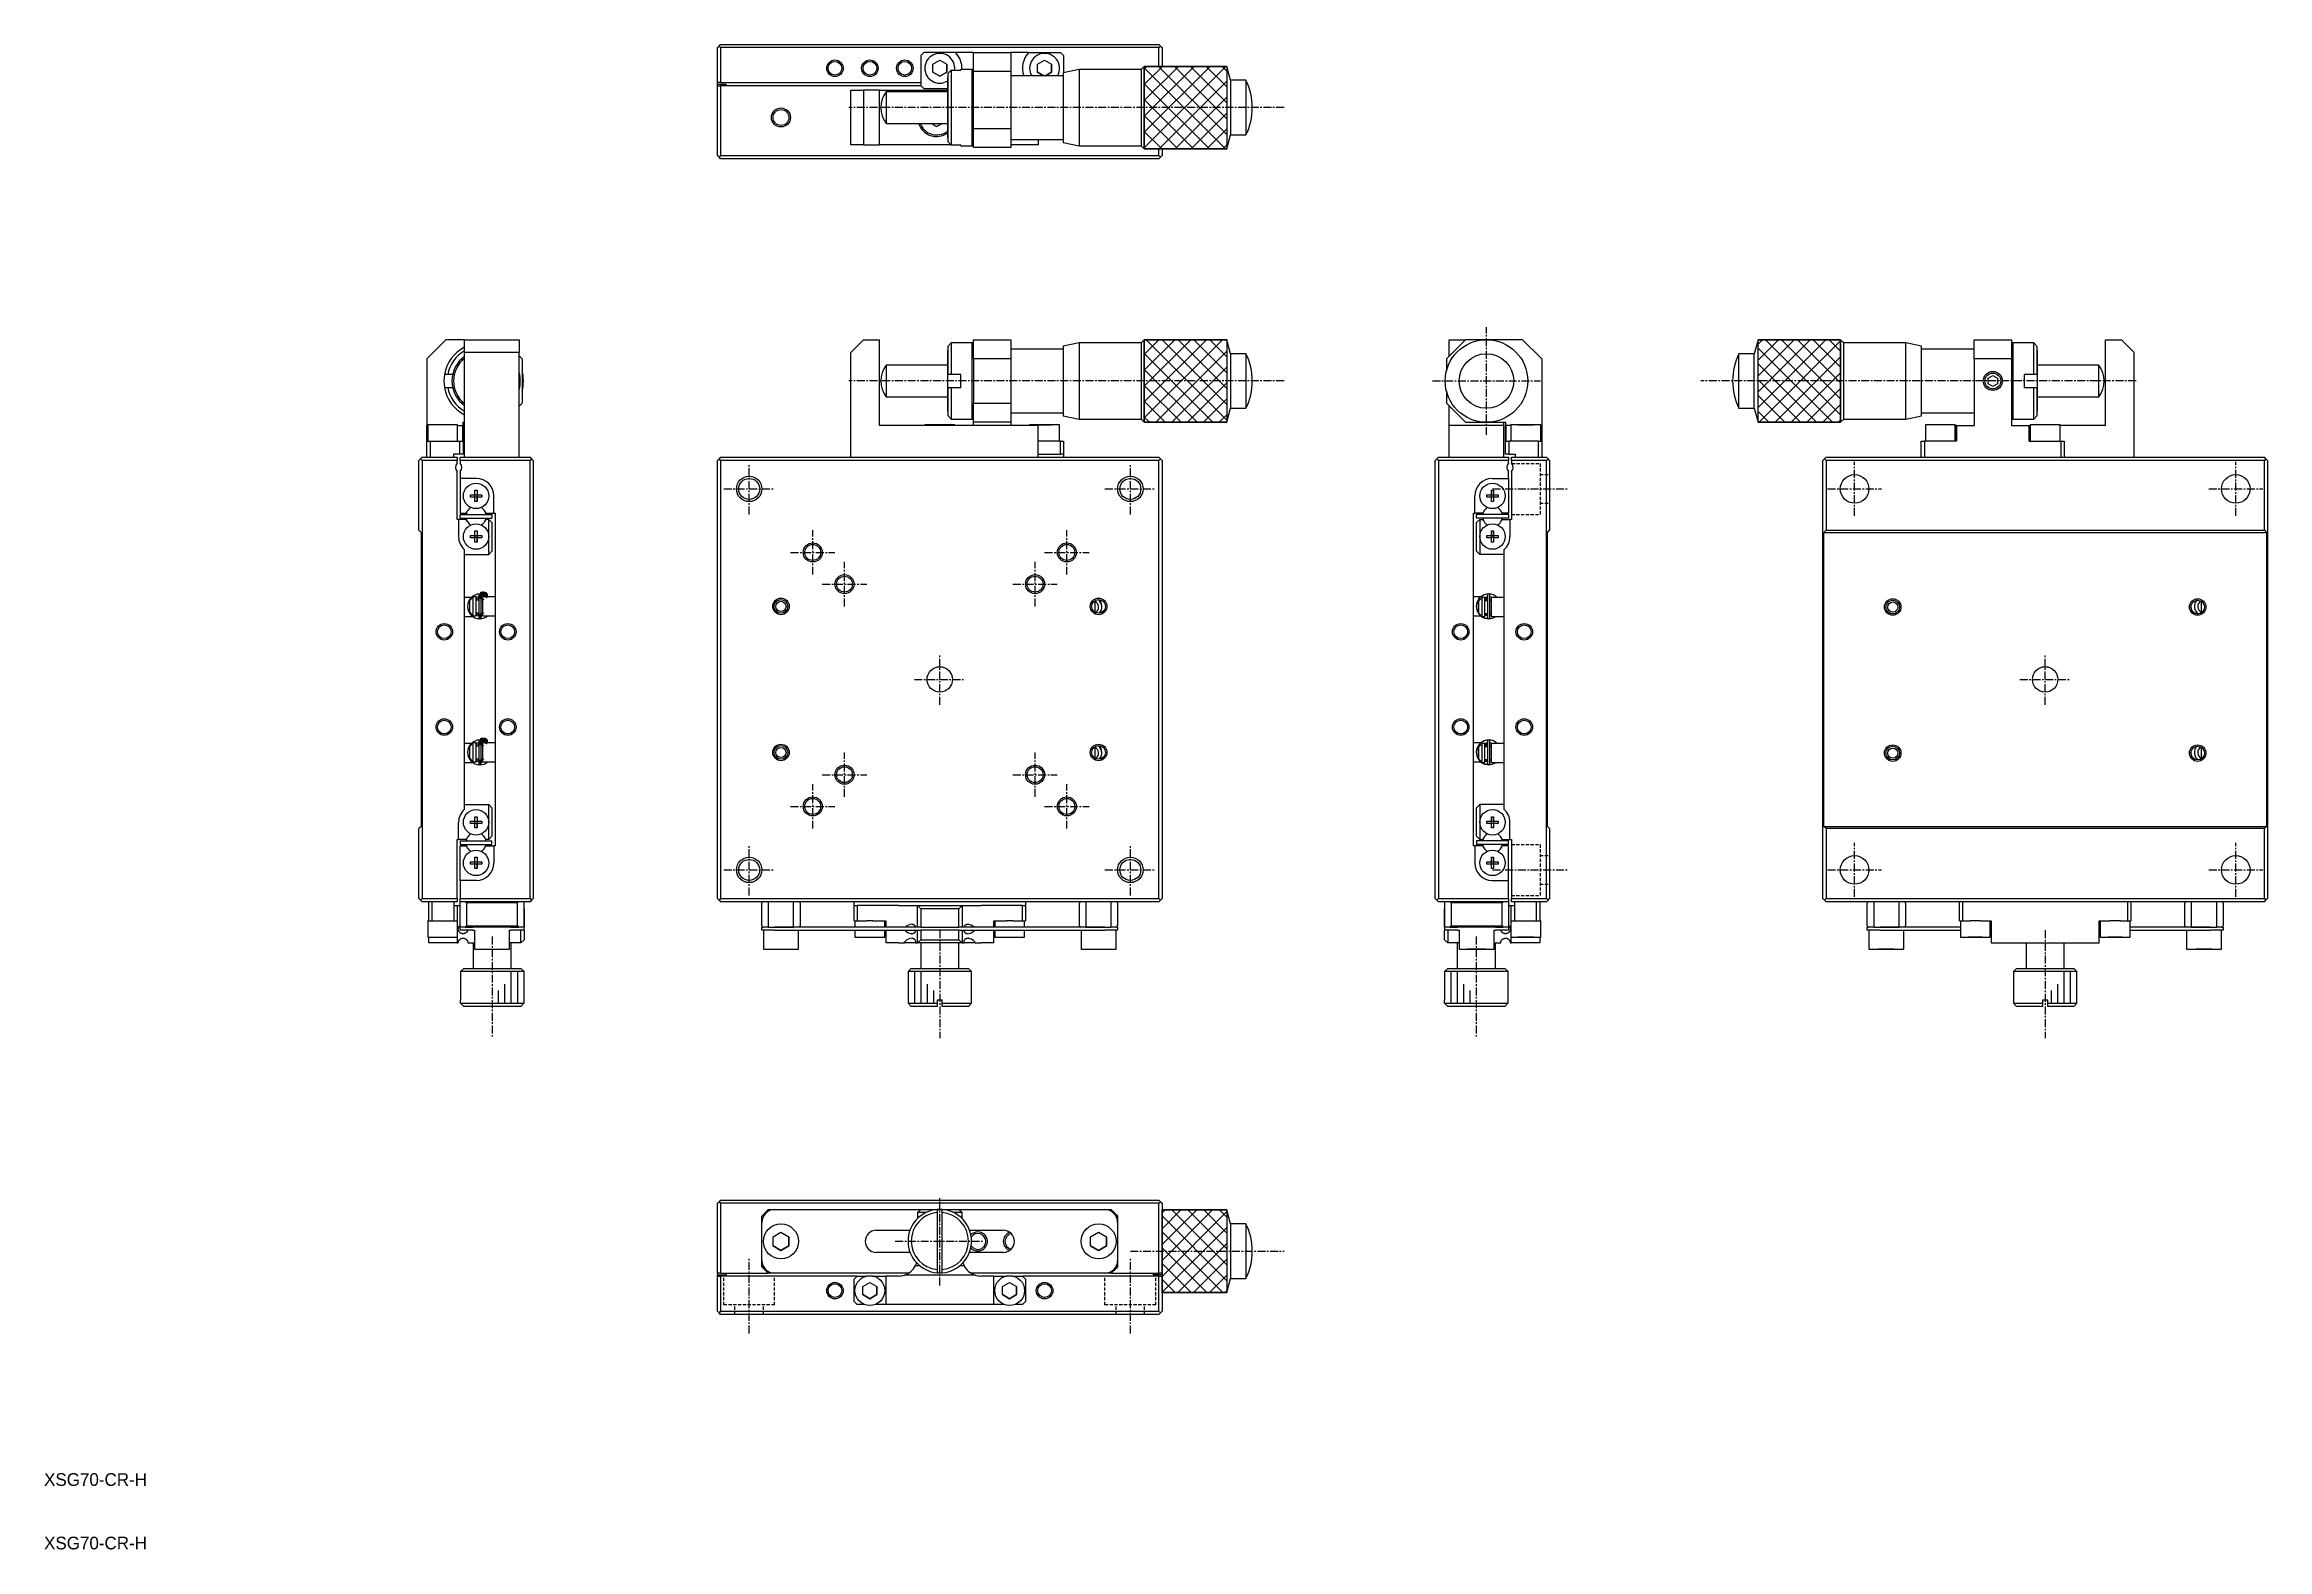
# Model space of a CAD drawing. Extents: x 10 to 360, y 10 to 247.
import ezdxf

# ---------------------------------------------------------------- set-up
doc = ezdxf.new("R2010")
doc.units = 0
doc.linetypes.add('CENTER', pattern=[2, 1.25, -0.25, 0.25, -0.25])
doc.linetypes.add('DASHED', pattern=[0.75, 0.5, -0.25])
doc.layers.get('0').update_dxf_attribs({"linetype": 'CONTINUOUS'})
doc.layers.add('CENTER', color=1, linetype='CENTER')
doc.styles.get("Standard").update_dxf_attribs({"font": 'FGP教科書体NT-M'})

msp = doc.modelspace()

# ---------------------------------------------------------------- texts
at = {"color": 7, "linetype": 'CONTINUOUS'}
for p in [(10, 20), (10, 10)]:
    msp.add_text('XSG70-CR-H', height=2, dxfattribs=at).set_placement(p)

# ---------------------------------------------------------------- linework, layer by layer
at = {"color": 7, "linetype": 'CONTINUOUS'}
for p, q in [((115.994926, 246.5), (116.244926, 246.75)), ((115.994926, 241), (115.994926, 246.5)), ((116.244926, 246.75), (116.494926, 247)), ((116.244926, 246.75), (116.494926, 246.5)), ((116.494926, 247), (185.494926, 247)), ((185.494926, 246.5), (116.494926, 246.5)), ((116.494926, 246.5), (116.494926, 241)), ((148.494926, 245.75), (147.994926, 245.25)), ((147.994926, 245.25), (147.994926, 240.55)), ((153.542454, 245.75), (148.494926, 245.75)), ((153.542454, 245.75), (153.513081, 245.680821)), ((156.294926, 245.75), (153.542454, 245.75)), ((156.294926, 245.75), (162.194926, 245.75)), ((156.294926, 242.75), (156.294926, 245.75)), ((162.194926, 245.75), (162.194926, 242.75)), ((164.947398, 245.75), (162.194926, 245.75)), ((164.976771, 245.680821), (164.947398, 245.75)), ((164.947398, 245.75), (169.994926, 245.75)), ((170.494926, 245.25), (169.994926, 245.75)), ((170.494926, 245.25), (170.494926, 242.559997)), ((185.494926, 247), (185.744926, 246.75)), ((185.494926, 246.5), (185.744926, 246.75)), ((185.494926, 243.549999), (185.494926, 246.5)), ((185.744926, 246.75), (185.994926, 246.5)), ((185.994926, 246.5), (185.994926, 243.549999)), ((149.894926, 243.885085), (150.994926, 244.520171)), ((149.894926, 242.614915), (149.894926, 243.885085)), ((150.994926, 241.979829), (149.894926, 242.614915)), ((149.894926, 242.614915), (150.994926, 241.979829)), ((150.994926, 244.520171), (152.094926, 243.885085)), ((152.094926, 242.614915), (150.994926, 241.979829)), ((150.994926, 241.979829), (152.094926, 242.614915)), ((152.094926, 243.885085), (152.094926, 242.614915)), ((152.094926, 242.614915), (152.094926, 243.885085)), ((152.194926, 241.8), (152.194926, 236.86354)), ((152.294926, 241.8), (152.194926, 241.8)), ((152.294926, 242.458327), (152.794926, 242.96608)), ((152.294926, 231.641673), (152.294926, 242.458327)), ((152.794926, 242.96608), (152.794926, 231.13392)), ((152.794926, 242.96608), (154.294926, 242.96608)), ((154.294926, 242.96608), (154.294926, 243.05)), ((156.094926, 243.05), (154.294926, 243.05)), ((156.094926, 231.05), (156.094926, 243.05)), ((156.294926, 242.85), (156.094926, 243.05)), ((162.194926, 242.75), (156.294926, 242.75)), ((156.294926, 233.75), (156.294926, 242.75)), ((162.194926, 242.75), (162.194926, 233.75)), ((170.444926, 242.05), (162.194926, 242.05)), ((166.394926, 243.885085), (167.494926, 244.520171)), ((166.394926, 242.614915), (166.394926, 243.885085)), ((167.373387, 242.05), (166.394926, 242.614915)), ((166.394926, 242.614915), (167.373387, 242.05)), ((167.494926, 244.520171), (168.594926, 243.885085)), ((168.594926, 242.614915), (167.616465, 242.05)), ((167.616465, 242.05), (168.594926, 242.614915)), ((168.594926, 243.885085), (168.594926, 242.614915)), ((168.594926, 242.614915), (168.594926, 243.885085)), ((172.944925, 243.049996), (170.444926, 242.549997)), ((170.444926, 242.549997), (170.444926, 242.545758)), ((170.444926, 242.545758), (170.444926, 231.550003)), ((172.944925, 243.049996), (172.944925, 243.045371)), ((182.69493, 243.049996), (172.944925, 243.049996)), ((172.944925, 243.045371), (172.944925, 231.050004)), ((183.194932, 243.549999), (182.69493, 243.049996)), ((182.69493, 243.049996), (182.69493, 243.045371)), ((182.69493, 243.045371), (182.69493, 231.050004)), ((183.194932, 243.549999), (183.194932, 243.544989)), ((183.194932, 243.549999), (196.194933, 243.549999)), ((183.194932, 230.550001), (183.194932, 243.549999)), ((196.194933, 243.549999), (196.194933, 243.544989)), ((196.784421, 241.35), (196.194933, 243.549999)), ((196.194933, 243.549999), (196.194933, 230.550001)), ((116.494926, 241), (115.994926, 241)), ((115.994926, 240.75), (115.994926, 241)), ((115.994926, 240.75), (117.394926, 240.75)), ((115.994926, 240.5), (115.994926, 240.75)), ((115.994926, 229.5), (115.994926, 240.5)), ((115.994926, 240.5), (116.494926, 240.5)), ((116.494926, 241), (147.994926, 241)), ((116.494926, 240.5), (116.494926, 229.5)), ((148.044926, 240.5), (116.494926, 240.5)), ((117.394926, 240.5), (117.394926, 240.75)), ((136.994926, 231.2), (136.994926, 239.8)), ((136.994926, 239.8), (138.994926, 239.8)), ((138.994926, 239.8), (138.994926, 231.2)), ((141.494926, 239.8), (138.994926, 239.8)), ((141.494926, 231.2), (141.494926, 239.8)), ((141.494926, 239.8), (152.194926, 239.8)), ((142.572435, 239.549996), (142.572435, 239.548069)), ((152.194926, 239.549996), (142.572435, 239.549996)), ((142.572435, 239.548069), (142.572435, 234.550004)), ((147.994926, 240.55), (148.494926, 240.05)), ((148.494926, 240.05), (152.194926, 240.05)), ((196.784421, 241.35), (196.784421, 241.346686)), ((199.194932, 241.35), (196.784421, 241.35)), ((196.784421, 241.346686), (196.784421, 232.75)), ((199.194932, 241.35), (199.194932, 241.346686)), ((199.194932, 241.346686), (199.194932, 232.75)), ((142.572435, 234.550004), (152.194926, 234.550004)), ((150.494926, 234.056624), (149.640367, 234.550004)), ((149.640367, 234.550004), (150.494926, 234.056624)), ((151.349485, 234.550004), (150.494926, 234.056624)), ((150.494926, 234.056624), (151.349485, 234.550004)), ((152.194926, 236.86354), (152.194926, 232.3)), ((138.994926, 231.2), (136.994926, 231.2)), ((138.994926, 231.2), (141.494926, 231.2)), ((152.729855, 231.2), (141.494926, 231.2)), ((152.194926, 232.3), (152.294926, 232.3)), ((152.794926, 231.13392), (152.294926, 231.641673)), ((154.294926, 231.13392), (152.794926, 231.13392)), ((154.294926, 231.05), (154.294926, 231.13392)), ((154.294926, 231.05), (156.094926, 231.05)), ((156.094926, 231.05), (156.294926, 231.25)), ((156.294926, 231.2), (156.244926, 231.2)), ((156.294926, 233.75), (162.194926, 233.75)), ((156.294926, 230.75), (156.294926, 233.75)), ((162.194926, 233.75), (162.194926, 230.75)), ((162.194926, 232.05), (170.444926, 232.05)), ((166.494926, 231.2), (162.194926, 231.2)), ((166.494926, 232.05), (166.494926, 231.2)), ((170.444926, 231.550003), (172.944925, 231.050004)), ((172.944925, 231.050004), (182.69493, 231.050004)), ((182.69493, 231.050004), (183.194932, 230.550001)), ((196.194933, 230.550001), (196.784421, 232.75)), ((196.784421, 232.75), (199.194932, 232.75)), ((116.244926, 229.25), (115.994926, 229.5)), ((116.494926, 229.5), (116.244926, 229.25)), ((116.494926, 229), (116.244926, 229.25)), ((116.494926, 229.5), (185.494926, 229.5)), ((185.494926, 229), (116.494926, 229)), ((162.194926, 230.75), (156.294926, 230.75)), ((196.194933, 230.550001), (183.194932, 230.550001)), ((185.494926, 229.5), (185.494926, 230.550001)), ((185.744926, 229.25), (185.494926, 229.5)), ((185.744926, 229.25), (185.494926, 229)), ((185.994926, 229.5), (185.744926, 229.25)), ((185.994926, 230.550001), (185.994926, 229.5)), ((73.25, 200.5), (70.25, 197.5)), ((76.2, 200.5), (73.25, 200.5)), ((76.2, 200.5), (84.8, 200.5)), ((76.2, 198.5), (76.2, 200.5)), ((84.8, 200.5), (84.8, 198.5)), ((138.994926, 200.5), (136.994926, 198.5)), ((138.994926, 200.5), (141.494926, 200.5)), ((141.494926, 187), (141.494926, 200.5)), ((152.794926, 200), (152.294926, 199.5)), ((152.294926, 198.75), (152.294926, 199.5)), ((152.294926, 195), (152.294926, 199.5)), ((152.794926, 200), (152.794926, 195)), ((156.094926, 200), (152.794926, 200)), ((156.094926, 188), (156.094926, 200)), ((156.294926, 199.8), (156.094926, 200)), ((156.294926, 197.5), (156.294926, 200.5)), ((156.294926, 200.5), (162.194926, 200.5)), ((162.194926, 200.5), (162.194926, 197.5)), ((172.944925, 199.999996), (170.444926, 199.499997)), ((170.444926, 199.499997), (170.444926, 188.500003)), ((172.944925, 199.999996), (172.944925, 188.000004)), ((182.69493, 199.999996), (172.944925, 199.999996)), ((183.194932, 200.499999), (182.69493, 199.999996)), ((182.69493, 199.999996), (182.69493, 188.000004)), ((183.194932, 200.499999), (196.194933, 200.499999)), ((183.194932, 187.500001), (183.194932, 200.499999)), ((196.784421, 198.3), (196.194933, 200.499999)), ((196.194933, 200.499999), (196.194933, 187.500001)), ((233.75, 200.5), (230.75, 197.5)), ((231.2, 200.5), (233.75, 200.5)), ((231.2, 197.95), (231.2, 200.5)), ((237.05, 200.5), (233.75, 200.5)), ((242.75, 200.5), (237.05, 200.5)), ((245.75, 197.5), (242.75, 200.5)), ((279.805067, 200.499999), (279.215579, 198.3)), ((279.805067, 200.499999), (292.805068, 200.499999)), ((279.805067, 187.500001), (279.805067, 200.499999)), ((292.805068, 194.255155), (292.805068, 200.499999)), ((293.30507, 199.999996), (292.805068, 200.499999)), ((292.805068, 200.499999), (292.805068, 187.500001)), ((293.30507, 194.235528), (293.30507, 199.999996)), ((303.055075, 199.999996), (293.30507, 199.999996)), ((303.055075, 194.235528), (303.055075, 199.999996)), ((305.555074, 199.499997), (303.055075, 199.999996)), ((305.555074, 194.215901), (305.555074, 199.499997)), ((313.805074, 200.5), (319.705074, 200.5)), ((313.805074, 197.5), (313.805074, 200.5)), ((319.705074, 200.5), (319.705074, 197.5)), ((319.905074, 200), (319.705074, 199.8)), ((319.905074, 200), (319.905074, 194)), ((323.205074, 200), (319.905074, 200)), ((323.205074, 195), (323.205074, 200)), ((323.705074, 199.5), (323.205074, 200)), ((323.705074, 199.5), (323.705074, 195)), ((334.505074, 187), (334.505074, 200.5)), ((334.505074, 200.5), (337.005074, 200.5)), ((339.005074, 198.5), (337.005074, 200.5)), ((70.25, 197.5), (70.25, 187)), ((76.2, 182), (76.2, 198.5)), ((84.8, 198.5), (76.2, 198.5)), ((84.8, 182), (84.8, 198.5)), ((85.25, 197.5), (84.8, 197.95)), ((85.25, 197.5), (85.25, 190.5)), ((136.994926, 182), (136.994926, 198.5)), ((142.572435, 196.499996), (142.572435, 191.500004)), ((152.194926, 196.499996), (142.572435, 196.499996)), ((152.194926, 198.75), (152.194926, 198.746339)), ((152.294907, 198.75), (152.194926, 198.75)), ((152.194926, 198.746339), (152.194926, 189.25)), ((162.194926, 197.5), (156.294926, 197.5)), ((156.294926, 197.5), (156.294926, 190.5)), ((170.444926, 199), (162.194926, 199)), ((162.194926, 197.5), (162.194926, 190.5)), ((196.784421, 198.3), (196.784421, 189.7)), ((199.194932, 198.3), (196.784421, 198.3)), ((199.194932, 198.3), (199.194932, 189.7)), ((230.75, 197.5), (230.75, 195.599996)), ((245.75, 197.5), (245.75, 187)), ((276.805068, 194.168795), (276.805068, 198.3)), ((279.215579, 198.3), (276.805068, 198.3)), ((279.215579, 194.168795), (279.215579, 198.3)), ((313.805074, 199), (305.555074, 199)), ((313.805074, 197.5), (313.805074, 187)), ((319.705074, 197.5), (313.805074, 197.5)), ((319.705074, 197.5), (319.705074, 187)), ((323.805074, 198.75), (323.705093, 198.75)), ((323.805074, 189.25), (323.805074, 198.75)), ((333.427565, 196.499996), (323.805074, 196.499996)), ((333.427565, 194.098137), (333.427565, 196.499996)), ((339.005074, 182), (339.005074, 198.5)), ((73.541673, 195), (73.03392, 195)), ((73.03392, 193), (73.541673, 193)), ((74.306456, 195), (73.541673, 195)), ((73.541673, 193), (74.306456, 193)), ((84.86608, 195), (84.800037, 195)), ((84.800037, 193), (84.86608, 193)), ((152.794926, 195), (152.294926, 195)), ((152.294926, 188.5), (152.294926, 193)), ((152.294926, 193), (152.794926, 193)), ((154.294926, 195), (152.794926, 195)), ((152.794926, 193), (152.794926, 188)), ((152.794926, 193), (154.294926, 193)), ((154.294926, 193), (154.294926, 195)), ((276.805068, 189.7), (276.805068, 194.168795)), ((279.215579, 189.7), (279.215579, 194.168795)), ((279.805067, 187.500001), (279.805067, 194.255155)), ((293.30507, 188.000004), (293.30507, 194.235528)), ((303.055075, 188.000004), (303.055075, 194.235528)), ((305.555074, 188.500003), (305.555074, 194.215901)), ((316.005074, 194.433013), (316.755074, 194.866025)), ((316.005074, 193.566987), (316.005074, 194.433013)), ((316.755074, 193.133975), (316.005074, 193.566987)), ((316.755074, 194.866025), (317.505074, 194.433013)), ((317.505074, 193.566987), (316.755074, 193.133975)), ((317.505074, 194.433013), (317.505074, 193.566987)), ((319.905074, 194), (319.905074, 188)), ((321.705074, 195), (321.705074, 193)), ((323.205074, 195), (321.705074, 195)), ((321.705074, 193), (323.205074, 193)), ((323.705074, 195), (323.205074, 195)), ((323.205074, 188), (323.205074, 193)), ((323.205074, 193), (323.705074, 193)), ((323.705074, 193), (323.705074, 188.5)), ((333.427565, 191.500004), (333.427565, 194.098137)), ((84.8, 190.05), (85.25, 190.5)), ((142.572435, 191.500004), (152.194926, 191.500004)), ((152.194926, 189.25), (152.294907, 189.25)), ((152.294926, 188.5), (152.294926, 189.246088)), ((156.294926, 190.5), (162.194926, 190.5)), ((156.294926, 187.5), (156.294926, 190.5)), ((162.194926, 190.5), (162.194926, 187.5)), ((162.194926, 189), (170.444926, 189)), ((196.194933, 187.500001), (196.784421, 189.7)), ((196.784421, 189.7), (199.194932, 189.7)), ((230.75, 192.400004), (230.75, 190.5)), ((230.75, 190.5), (233.75, 187.5)), ((231.2, 187), (231.2, 190.05)), ((276.805068, 189.7), (279.215579, 189.7)), ((279.215579, 189.7), (279.805067, 187.500001)), ((305.555074, 189), (313.805074, 189)), ((323.705093, 189.25), (323.805074, 189.25)), ((323.805074, 191.500004), (333.427565, 191.500004)), ((70.25, 187), (70.319179, 187)), ((70.25, 184.5), (70.25, 187)), ((70.319179, 187), (70.319179, 184.5)), ((70.319179, 187), (70.4, 187)), ((72.75, 187.1), (70.4, 187.1)), ((70.4, 187.1), (70.4, 184.5)), ((75.1, 187.1), (72.75, 187.1)), ((75.1, 184.5), (75.1, 187.1)), ((75.1, 187), (75.909736, 187)), ((75.909736, 184.5), (75.909736, 187)), ((75.909736, 187), (75.95, 187)), ((75.95, 187.5), (76.2, 187.5)), ((75.95, 187), (75.95, 187.5)), ((75.95, 187), (75.95, 184.5)), ((166.494926, 187), (141.494926, 187)), ((153.344926, 187.1), (148.644926, 187.1)), ((153.344926, 187.1), (148.644926, 187.1)), ((148.644926, 187.1), (148.644926, 187)), ((149.894926, 187.1), (150.994926, 187.1)), ((150.994926, 187.1), (149.894926, 187.1)), ((152.094926, 187.1), (150.994926, 187.1)), ((150.994926, 187.1), (152.094926, 187.1)), ((152.294926, 188.5), (152.794926, 188)), ((152.794926, 188), (156.094926, 188)), ((153.344926, 187), (153.344926, 187.1)), ((156.094926, 188), (156.294926, 188.2)), ((162.194926, 187.5), (156.294926, 187.5)), ((156.294926, 187), (156.294926, 187.5)), ((162.194926, 187.5), (162.194926, 187)), ((169.844926, 187.1), (165.144926, 187.1)), ((169.844926, 187.1), (165.144926, 187.1)), ((165.144926, 187.1), (165.144926, 187)), ((166.394926, 187.1), (167.494926, 187.1)), ((167.494926, 187.1), (166.394926, 187.1)), ((166.494926, 182), (166.494926, 187)), ((168.594926, 187.1), (167.494926, 187.1)), ((167.494926, 187.1), (168.594926, 187.1)), ((169.844926, 184.5), (169.844926, 187.1)), ((170.444926, 188.500003), (172.944925, 188.000004)), ((172.944925, 188.000004), (182.69493, 188.000004)), ((182.69493, 188.000004), (183.194932, 187.500001)), ((196.194933, 187.500001), (183.194932, 187.500001)), ((239.8, 187), (231.2, 187)), ((231.2, 182), (231.2, 187)), ((233.75, 187.5), (237.05, 187.5)), ((237.05, 187.5), (240.05, 187.5)), ((239.8, 187), (239.8, 187.5)), ((239.8, 182), (239.8, 187)), ((240.05, 187.5), (240.05, 187)), ((240.05, 187), (240.090264, 187)), ((240.05, 184.5), (240.05, 187)), ((240.090264, 187), (240.090264, 184.5)), ((240.9, 187), (240.090264, 187)), ((243.25, 187.1), (240.9, 187.1)), ((245.6, 187.1), (240.9, 187.1)), ((240.9, 187.1), (240.9, 184.5)), ((242.614915, 187.1), (241.979829, 187.1)), ((241.979829, 187.1), (242.614915, 187.1)), ((243.885085, 187.1), (242.614915, 187.1)), ((242.614915, 187.1), (243.885085, 187.1)), ((245.6, 187.1), (243.25, 187.1)), ((244.520171, 187.1), (243.885085, 187.1)), ((243.885085, 187.1), (244.520171, 187.1)), ((245.6, 184.5), (245.6, 187.1)), ((245.680821, 187), (245.6, 187)), ((245.680821, 184.5), (245.680821, 187)), ((245.680821, 187), (245.75, 187)), ((245.75, 187), (245.75, 184.5)), ((292.805068, 187.500001), (279.805067, 187.500001)), ((292.805068, 187.500001), (293.30507, 188.000004)), ((293.30507, 188.000004), (303.055075, 188.000004)), ((303.055075, 188.000004), (305.555074, 188.500003)), ((310.855074, 187.1), (306.155074, 187.1)), ((306.155074, 187.1), (306.155074, 184.5)), ((310.855074, 184.5), (310.855074, 187.1)), ((311.023229, 187), (310.855074, 187)), ((311.023229, 184.5), (311.023229, 187)), ((311.023229, 187), (311.052602, 187)), ((311.052602, 187), (311.052602, 184.5)), ((311.052602, 187), (313.805074, 187)), ((319.705074, 188.2), (319.905074, 188)), ((319.705074, 187), (322.457546, 187)), ((319.905074, 188), (323.205074, 188)), ((322.457546, 184.5), (322.457546, 187)), ((322.457546, 187), (322.486919, 187)), ((322.486919, 187), (322.486919, 184.5)), ((322.486919, 187), (322.655074, 187)), ((327.355074, 187.1), (322.655074, 187.1)), ((322.655074, 187.1), (322.655074, 184.5)), ((323.205074, 188), (323.705074, 188.5)), ((327.355074, 184.5), (327.355074, 187.1)), ((334.505074, 187), (327.355074, 187)), ((69.25, 181.75), (69.5, 182)), ((69.5, 182), (75, 182)), ((70.25, 182), (70.25, 184.5)), ((70.25, 184.5), (70.75, 184.5)), ((70.75, 184.5), (70.75, 182)), ((70.75, 184.5), (75.45, 184.5)), ((74.45, 182.5), (74.45, 182)), ((75.45, 182.5), (74.45, 182.5)), ((75, 182), (75, 181.5)), ((75.45, 182.5), (75.45, 184.5)), ((75.45, 184.5), (75.95, 184.5)), ((75.95, 182.5), (75.45, 182.5)), ((75.5, 182), (86.5, 182)), ((75.5, 181.5), (75.5, 182)), ((75.95, 184.5), (75.95, 182.5)), ((86.5, 182), (86.75, 181.75)), ((116.494926, 182), (116.244926, 181.75)), ((116.494926, 182), (185.494926, 182)), ((169.994926, 184.5), (166.494926, 184.5)), ((166.494926, 182.5), (169.994926, 182.5)), ((169.994926, 182.5), (169.994926, 184.5)), ((169.994926, 184.5), (170.494926, 184.5)), ((170.494926, 182.5), (169.994926, 182.5)), ((170.494926, 184.5), (170.494926, 182.5)), ((170.494926, 182.5), (170.494926, 182)), ((185.744926, 181.75), (185.494926, 182)), ((229.25, 181.75), (229.5, 182)), ((229.5, 182), (240.5, 182)), ((240.05, 182.5), (240.05, 184.5)), ((240.05, 184.5), (240.55, 184.5)), ((240.55, 182.5), (240.05, 182.5)), ((240.5, 182), (240.5, 181.5)), ((240.55, 184.5), (240.55, 182.5)), ((245.25, 184.5), (240.55, 184.5)), ((240.55, 182.5), (241.55, 182.5)), ((241, 181.5), (241, 182)), ((241, 182), (246.5, 182)), ((241.55, 182.5), (241.55, 182)), ((245.25, 182), (245.25, 184.5)), ((245.25, 184.5), (245.75, 184.5)), ((245.75, 184.5), (245.75, 182)), ((246.5, 182), (246.75, 181.75)), ((290.505074, 182), (290.255074, 181.75)), ((290.505074, 182), (359.505074, 182)), ((305.505074, 182), (305.505074, 184.5)), ((305.505074, 184.5), (306.005074, 184.5)), ((306.005074, 184.5), (306.005074, 182)), ((311.052602, 184.5), (306.005074, 184.5)), ((322.457546, 184.5), (327.505074, 184.5)), ((327.505074, 182), (327.505074, 184.5)), ((327.505074, 184.5), (328.005074, 184.5)), ((328.005074, 184.5), (328.005074, 182)), ((359.755074, 181.75), (359.505074, 182)), ((69.25, 181.75), (69, 181.5)), ((69, 170.5), (69, 181.5)), ((69.5, 181.5), (69.25, 181.75)), ((69.5, 181.5), (69.5, 112.5)), ((75, 181.5), (69.5, 181.5)), ((75, 181.061438), (75, 181.5)), ((75, 172.2), (75, 179.738562)), ((75.5, 181.5), (75.5, 181.061438)), ((86.5, 181.5), (75.5, 181.5)), ((75.5, 179.738562), (75.5, 178.65)), ((78.05, 178.65), (75.5, 178.65)), ((75.5, 178.65), (75.5, 173.2)), ((86.75, 181.75), (86.5, 181.5)), ((86.5, 112.5), (86.5, 181.5)), ((87, 181.5), (86.75, 181.75)), ((87, 181.5), (87, 112.5)), ((116.244926, 181.75), (115.994926, 181.5)), ((115.994926, 112.5), (115.994926, 181.5)), ((116.494926, 181.5), (116.244926, 181.75)), ((185.494926, 181.5), (116.494926, 181.5)), ((116.494926, 181.5), (116.494926, 112.5)), ((185.744926, 181.75), (185.494926, 181.5)), ((185.494926, 112.5), (185.494926, 181.5)), ((185.994926, 181.5), (185.744926, 181.75)), ((185.994926, 181.5), (185.994926, 112.5)), ((229.25, 181.75), (229, 181.5)), ((229, 112.5), (229, 181.5)), ((229.5, 181.5), (229.25, 181.75)), ((240.5, 181.5), (229.5, 181.5)), ((229.5, 181.5), (229.5, 112.5)), ((237.95, 178.65), (240.5, 178.65)), ((240.5, 181.061438), (240.5, 181.5)), ((240.5, 178.65), (240.5, 179.738562)), ((240.5, 178.65), (240.5, 173.2)), ((246.5, 181.5), (241, 181.5)), ((241, 181.5), (241, 181.061438)), ((241, 179.738562), (241, 172.2)), ((246.75, 181.75), (246.5, 181.5)), ((246.5, 112.5), (246.5, 181.5)), ((247, 181.5), (246.75, 181.75)), ((247, 181.5), (247, 170.5)), ((290.255074, 181.75), (290.005074, 181.5)), ((290.005074, 112.5), (290.005074, 181.5)), ((290.505074, 181.5), (290.255074, 181.75)), ((359.505074, 181.5), (290.505074, 181.5)), ((290.505074, 181.5), (290.505074, 170.5)), ((359.755074, 181.75), (359.505074, 181.5)), ((359.505074, 170.5), (359.505074, 181.5)), ((360.005074, 181.5), (359.755074, 181.75)), ((360.005074, 181.5), (360.005074, 112.5)), ((77.113639, 176.08), (77.82, 176.08)), ((77.113639, 175.72), (77.113639, 176.08)), ((77.82, 175.72), (77.113639, 175.72)), ((77.82, 176.786361), (78.18, 176.786361)), ((77.82, 176.08), (77.82, 176.786361)), ((77.830372, 176.069628), (77.82, 176.08)), ((77.830372, 175.730372), (77.82, 175.72)), ((77.82, 175.013639), (77.82, 175.72)), ((78.18, 175.013639), (77.82, 175.013639)), ((77.830372, 175.730372), (77.830372, 176.069628)), ((77.830372, 176.069628), (78.169628, 176.069628)), ((78.169628, 175.730372), (77.830372, 175.730372)), ((78.169628, 176.069628), (78.18, 176.08)), ((78.169628, 176.069628), (78.169628, 175.730372)), ((78.169628, 175.730372), (78.18, 175.72)), ((78.18, 176.786361), (78.18, 176.08)), ((78.18, 176.786361), (78.18, 176.08)), ((78.18, 176.08), (78.886361, 176.08)), ((78.18, 175.72), (78.18, 175.013639)), ((78.886361, 175.72), (78.18, 175.72)), ((78.18, 175.013639), (78.18, 175.72)), ((78.886361, 176.08), (78.886361, 175.72)), ((80.8, 173.2), (80.8, 175.9)), ((235.2, 173.2), (235.2, 175.9)), ((237.113639, 175.72), (237.113639, 176.08)), ((237.113639, 176.08), (237.82, 176.08)), ((237.82, 175.72), (237.113639, 175.72)), ((237.82, 176.786361), (238.18, 176.786361)), ((237.82, 176.08), (237.82, 176.786361)), ((237.82, 176.786361), (237.82, 176.08)), ((237.830372, 176.069628), (237.82, 176.08)), ((237.830372, 175.730372), (237.82, 175.72)), ((237.82, 175.013639), (237.82, 175.72)), ((237.82, 175.013639), (237.82, 175.72)), ((238.18, 175.013639), (237.82, 175.013639)), ((237.830372, 176.069628), (238.169628, 176.069628)), ((237.830372, 175.730372), (237.830372, 176.069628)), ((238.169628, 175.730372), (237.830372, 175.730372)), ((238.169628, 176.069628), (238.18, 176.08)), ((238.169628, 176.069628), (238.169628, 175.730372)), ((238.169628, 175.730372), (238.18, 175.72)), ((238.18, 176.786361), (238.18, 176.08)), ((238.18, 176.08), (238.886361, 176.08)), ((238.18, 175.72), (238.18, 175.013639)), ((238.886361, 175.72), (238.18, 175.72)), ((238.886361, 176.08), (238.886361, 175.72)), ((75.25, 172.2), (75, 172.2)), ((75.25, 172.2), (75.25, 169.5)), ((76.455588, 172.2), (75.25, 172.2)), ((75.5, 173.2), (76.455588, 173.2)), ((75.5, 173), (80.5, 173)), ((75.5, 172.4), (75.5, 173)), ((75.5, 172.4), (80.5, 172.4)), ((76.455588, 173.2), (76.625185, 173.49375)), ((76.625185, 171.90625), (76.455588, 172.2)), ((79.374815, 173.49375), (79.544412, 173.2)), ((79.544412, 172.2), (79.374815, 171.90625)), ((79.544412, 173.2), (80.8, 173.2)), ((80, 172.2), (79.544412, 172.2)), ((80, 169.5), (80, 172.2)), ((80, 172.2), (80.5, 171.7)), ((80.5, 173), (80.5, 172.4)), ((80.5, 171.7), (80.5, 167.2)), ((80.8, 173.2), (81, 173.2)), ((81, 173.2), (81, 120.8)), ((235, 173.2), (235.2, 173.2)), ((235, 120.8), (235, 173.2)), ((236.455588, 173.2), (235.2, 173.2)), ((235.5, 172.4), (235.5, 173)), ((240.5, 173), (235.5, 173)), ((240.5, 172.4), (235.5, 172.4)), ((235.5, 171.7), (236, 172.2)), ((235.5, 167.2), (235.5, 171.7)), ((236, 172.2), (236, 169.5)), ((236, 172.2), (236.455588, 172.2)), ((236.625185, 173.49375), (236.455588, 173.2)), ((236.455588, 172.2), (236.625185, 171.90625)), ((239.544412, 173.2), (239.374815, 173.49375)), ((239.374815, 171.90625), (239.544412, 172.2)), ((240.5, 173.2), (239.544412, 173.2)), ((239.544412, 172.2), (240.75, 172.2)), ((240.5, 173), (240.5, 172.4)), ((240.75, 172.2), (240.75, 169.5)), ((241, 172.2), (240.75, 172.2)), ((69, 170.5), (69.35, 170.15)), ((69.35, 170.15), (69.35, 123.85)), ((77.113639, 169.68), (77.82, 169.68)), ((77.113639, 169.32), (77.113639, 169.68)), ((77.82, 169.32), (77.113639, 169.32)), ((77.82, 170.386361), (78.18, 170.386361)), ((77.82, 169.68), (77.82, 170.386361)), ((77.830372, 169.669628), (77.82, 169.68)), ((77.830372, 169.330372), (77.82, 169.32)), ((77.82, 168.613639), (77.82, 169.32)), ((78.18, 168.613639), (77.82, 168.613639)), ((77.830372, 169.330372), (77.830372, 169.669628)), ((77.830372, 169.669628), (78.169628, 169.669628)), ((78.169628, 169.330372), (77.830372, 169.330372)), ((78.169628, 169.669628), (78.18, 169.68)), ((78.169628, 169.669628), (78.169628, 169.330372)), ((78.169628, 169.330372), (78.18, 169.32)), ((78.18, 170.386361), (78.18, 169.68)), ((78.18, 170.386361), (78.18, 169.68)), ((78.18, 169.68), (78.886361, 169.68)), ((78.18, 169.32), (78.18, 168.613639)), ((78.886361, 169.32), (78.18, 169.32)), ((78.18, 168.613639), (78.18, 169.32)), ((78.886361, 169.68), (78.886361, 169.32)), ((80, 166.7), (80, 169.5)), ((236, 169.5), (236, 166.7)), ((237.113639, 169.32), (237.113639, 169.68)), ((237.113639, 169.68), (237.82, 169.68)), ((237.82, 169.32), (237.113639, 169.32)), ((237.82, 170.386361), (238.18, 170.386361)), ((237.82, 169.68), (237.82, 170.386361)), ((237.82, 170.386361), (237.82, 169.68)), ((237.830372, 169.669628), (237.82, 169.68)), ((237.830372, 169.330372), (237.82, 169.32)), ((237.82, 168.613639), (237.82, 169.32)), ((237.82, 168.613639), (237.82, 169.32)), ((238.18, 168.613639), (237.82, 168.613639)), ((237.830372, 169.669628), (238.169628, 169.669628)), ((237.830372, 169.330372), (237.830372, 169.669628)), ((238.169628, 169.330372), (237.830372, 169.330372)), ((238.169628, 169.669628), (238.18, 169.68)), ((238.169628, 169.669628), (238.169628, 169.330372)), ((238.169628, 169.330372), (238.18, 169.32)), ((238.18, 170.386361), (238.18, 169.68)), ((238.18, 169.68), (238.886361, 169.68)), ((238.18, 169.32), (238.18, 168.613639)), ((238.886361, 169.32), (238.18, 169.32)), ((238.886361, 169.68), (238.886361, 169.32)), ((246.65, 170.15), (247, 170.5)), ((246.65, 123.85), (246.65, 170.15)), ((290.155074, 170.15), (290.505074, 170.5)), ((290.155074, 123.85), (290.155074, 170.15)), ((290.155074, 170.15), (359.855074, 170.15)), ((290.505074, 170.5), (359.505074, 170.5)), ((359.505074, 170.5), (359.855074, 170.15)), ((359.855074, 170.15), (359.855074, 123.85)), ((76.2, 159.475), (76.2, 167.420938)), ((76.2, 166.7), (80, 166.7)), ((80.5, 167.2), (80, 166.7)), ((236, 166.7), (235.5, 167.2)), ((239.8, 166.7), (236, 166.7)), ((239.8, 167.420938), (239.8, 159.475)), ((77.248683, 159.9), (76.2, 159.9)), ((76.2, 157.325), (76.2, 159.475)), ((77, 159.416515), (77.5, 159.945683)), ((77, 157.583485), (77, 159.416515)), ((77.5, 157.054317), (77, 157.583485)), ((77.5, 160), (77.5, 159.945683)), ((78, 160), (77.5, 160)), ((77.5, 159.945683), (77.5, 157.054317)), ((77.99981, 159.942321), (78.411485, 160.053536)), ((78, 157), (78, 160)), ((78.2, 159.9), (78, 159.9)), ((78.411506, 159.5), (78, 159.5)), ((78, 157.5), (78.411506, 157.5)), ((78.2, 159.5), (78.2, 159.9)), ((78.2, 157.008123), (78.2, 157.5)), ((78.411506, 160.259909), (78.411506, 156.759909)), ((79.381193, 160.292969), (78.633654, 160.453626)), ((78.801506, 156.759909), (78.801506, 160.259909)), ((79, 159.5), (78.801506, 159.5)), ((78.801506, 157.5), (79, 157.5)), ((79, 160), (79, 157)), ((81, 160), (79, 160)), ((79.380579, 160.293246), (79.2763, 159.99999)), ((79.854437, 160.000223), (79.371474, 160.297171)), ((79.40077, 160.284342), (79.381193, 160.292969)), ((175.394926, 159.316515), (175.394926, 159.392448)), ((175.394926, 159.391978), (175.394926, 157.608022)), ((175.394926, 159.316515), (175.394926, 157.608022)), ((236.145871, 160), (235, 160)), ((235.8, 159.316515), (236.3, 159.845683)), ((235.8, 157.483485), (235.8, 159.316515)), ((235.8, 159.316515), (235.8, 157.483485)), ((236.3, 156.954317), (235.8, 157.483485)), ((236.3, 159.9), (236.3, 159.845683)), ((236.8, 159.9), (236.3, 159.9)), ((236.3, 159.845683), (236.3, 156.954317)), ((236.628526, 160.297171), (236.610568, 160.289376)), ((236.62249, 160.293794), (236.619421, 160.293246)), ((236.684303, 160.319172), (236.628106, 160.297982)), ((236.695248, 159.900064), (237.198452, 160.053543)), ((236.780252, 159.939155), (236.781752, 159.939533)), ((236.781518, 159.939423), (236.796078, 159.945203)), ((236.796078, 159.945203), (236.810345, 159.950029)), ((236.8, 156.9), (236.8, 159.9)), ((237.198494, 159.4), (236.8, 159.4)), ((236.810345, 159.950029), (236.824842, 159.954126)), ((236.824842, 159.954126), (236.839532, 159.957481)), ((236.839532, 159.957481), (236.854379, 159.960085)), ((236.854379, 159.960085), (236.869342, 159.961929)), ((236.869342, 159.961929), (236.884383, 159.963008)), ((236.884383, 159.963008), (236.899463, 159.963318)), ((236.899463, 159.963318), (236.914541, 159.962858)), ((236.914541, 159.962858), (236.929578, 159.96163)), ((236.929578, 159.96163), (236.944534, 159.959636)), ((236.944534, 159.959636), (236.95937, 159.956883)), ((236.95937, 159.956883), (236.974046, 159.953378)), ((236.974046, 159.953378), (236.988526, 159.949131)), ((236.988526, 159.949131), (237.00277, 159.944155)), ((237, 159.4), (237, 159.9454)), ((237.198494, 159.5), (237, 159.5)), ((237.00277, 159.944155), (237.016743, 159.938463)), ((237.016743, 159.938463), (237.030409, 159.932072)), ((237.030409, 159.932072), (237.043733, 159.925)), ((237.043733, 159.925), (237.056682, 159.917266)), ((237.056682, 159.917266), (237.069223, 159.908893)), ((237.069223, 159.908893), (237.081327, 159.899903)), ((237.081327, 159.899903), (237.092964, 159.89032)), ((237.092964, 159.89032), (237.104106, 159.88017)), ((237.104106, 159.88017), (237.114726, 159.869481)), ((237.114726, 159.869481), (237.124801, 159.858279)), ((237.124801, 159.858279), (237.134307, 159.846594)), ((237.134307, 159.846594), (237.143222, 159.834457)), ((237.143222, 159.834457), (237.151527, 159.821897)), ((237.151527, 159.821897), (237.159202, 159.808946)), ((237.159202, 159.808946), (237.166231, 159.795636)), ((237.166231, 159.795636), (237.172599, 159.782001)), ((237.172599, 159.782001), (237.178292, 159.768073)), ((237.178292, 159.768073), (237.183297, 159.753887)), ((237.183297, 159.753887), (237.187604, 159.739476)), ((237.187604, 159.739476), (237.191205, 159.724874)), ((237.191205, 159.724874), (237.194091, 159.710118)), ((237.194091, 159.710118), (237.196256, 159.69524)), ((237.196256, 159.69524), (237.197697, 159.680278)), ((237.197697, 159.680278), (237.19841, 159.665265)), ((237.19841, 159.665265), (237.198494, 159.658228)), ((237.198494, 160.259909), (237.198494, 156.759909)), ((237.588494, 156.759909), (237.588494, 160.259909)), ((237.8, 159.5), (237.588494, 159.5)), ((237.8, 159.4), (237.588494, 159.4)), ((237.588548, 160.05322), (238.092175, 159.900087)), ((237.8, 159.9), (237.8, 159.4)), ((237.8, 159.9), (237.8, 156.9)), ((239.8, 159.9), (237.8, 159.9)), ((237.8, 159.4), (237.8, 157.4)), ((237.8, 159.4), (237.8, 157.4)), ((238, 159.94273), (238, 159.9)), ((239.8, 159.475), (239.8, 157.325)), ((347.937971, 158.509909), (347.937971, 158.53006)), ((349.605074, 157.583485), (349.605074, 159.291978)), ((349.605074, 157.583485), (349.605074, 157.507552)), ((76.2, 136.475), (76.2, 157.325)), ((76.2, 156.9), (77.517927, 156.9)), ((77.5, 157.054317), (77.5, 157)), ((77.5, 157), (78, 157)), ((78.411452, 156.966596), (77.999851, 157.077142)), ((78.2, 157.4), (78.411506, 157.4)), ((78.801506, 157.4), (79, 157.4)), ((79, 157), (81, 157)), ((79.313649, 156.699978), (79.314961, 156.700405)), ((79.314961, 156.700405), (79.316138, 156.70079)), ((79.316138, 156.70079), (79.317401, 156.701207)), ((79.317401, 156.701207), (79.319494, 156.701903)), ((79.319494, 156.701903), (79.322134, 156.702791)), ((79.322134, 156.702791), (79.323183, 156.703148)), ((79.323183, 156.703148), (79.3251, 156.703804)), ((79.3251, 156.703804), (79.326293, 156.704216)), ((79.326293, 156.704216), (79.330602, 156.705723)), ((79.330602, 156.705723), (79.332031, 156.70623)), ((79.332031, 156.70623), (79.334843, 156.707238)), ((79.334843, 156.707238), (79.371894, 156.721835)), ((79.368165, 156.722096), (79.370628, 156.721567)), ((79.370628, 156.721567), (79.370322, 156.722295)), ((79.371894, 156.721835), (79.370628, 156.721567)), ((79.371662, 156.722726), (79.389585, 156.730508)), ((235, 157), (236.169533, 157)), ((236.3, 156.954317), (236.3, 156.9)), ((236.3, 156.9), (236.8, 156.9)), ((236.598949, 156.735601), (236.626054, 156.723722)), ((236.619229, 156.72662), (236.666356, 156.899999)), ((236.625014, 156.737736), (236.624744, 156.732234)), ((236.624744, 156.732234), (236.625002, 156.727845)), ((236.625002, 156.727845), (236.625443, 156.725637)), ((236.625809, 156.744315), (236.625014, 156.737736)), ((236.625443, 156.725637), (236.628106, 156.721835)), ((236.627126, 156.751928), (236.625809, 156.744315)), ((236.628954, 156.760524), (236.627126, 156.751928)), ((236.628106, 156.721835), (236.658283, 156.70976)), ((236.631282, 156.770047), (236.628954, 156.760524)), ((236.634095, 156.780433), (236.631282, 156.770047)), ((236.637374, 156.791615), (236.634095, 156.780433)), ((236.641098, 156.803519), (236.637374, 156.791615)), ((236.645242, 156.816066), (236.641098, 156.803519)), ((236.649778, 156.829174), (236.645242, 156.816066)), ((236.654677, 156.842756), (236.649778, 156.829174)), ((236.659906, 156.856722), (236.654677, 156.842756)), ((236.658283, 156.70976), (236.690714, 156.698578)), ((236.665432, 156.870981), (236.659906, 156.856722)), ((236.671217, 156.885439), (236.665432, 156.870981)), ((236.677223, 156.9), (236.671217, 156.885439)), ((236.676509, 156.70292), (237.366344, 156.566191)), ((236.690714, 156.698578), (236.723654, 156.689033)), ((236.723654, 156.689033), (236.75702, 156.681148)), ((236.75702, 156.681148), (236.79073, 156.67494)), ((236.779625, 157.080224), (236.76721, 157.085612)), ((236.79073, 156.67494), (236.824702, 156.670425)), ((236.804303, 157.071733), (236.799974, 157.073215)), ((236.8, 157.4), (237.198494, 157.4)), ((236.818733, 157.067321), (236.804303, 157.071733)), ((236.833368, 157.063648), (236.818733, 157.067321)), ((236.824702, 156.670425), (236.858853, 156.667614)), ((236.848171, 157.060726), (236.833368, 157.063648)), ((236.863103, 157.058563), (236.848171, 157.060726)), ((236.858853, 156.667614), (236.893099, 156.666513)), ((236.878123, 157.057165), (236.863103, 157.058563)), ((236.893193, 157.056535), (236.878123, 157.057165)), ((236.893099, 156.666513), (236.927357, 156.667124)), ((236.908273, 157.056674), (236.893193, 157.056535)), ((236.923323, 157.057582), (236.908273, 157.056674)), ((236.938303, 157.059256), (236.923323, 157.057582)), ((236.927357, 156.667124), (236.961541, 156.669446)), ((236.953175, 157.061689), (236.938303, 157.059256)), ((236.9679, 157.064875), (236.953175, 157.061689)), ((236.961541, 156.669446), (236.99557, 156.673474)), ((236.98244, 157.068803), (236.9679, 157.064875)), ((236.996757, 157.073463), (236.98244, 157.068803)), ((236.99557, 156.673474), (237.02936, 156.679196)), ((237.010817, 157.078839), (236.996757, 157.073463)), ((237, 157.074612), (237, 157.4)), ((237.024582, 157.084917), (237.010817, 157.078839)), ((237.03802, 157.091679), (237.024582, 157.084917)), ((237.02936, 156.679196), (237.062829, 156.6866)), ((237.051097, 157.099107), (237.03802, 157.091679)), ((237.063781, 157.107179), (237.051097, 157.099107)), ((237.062829, 156.6866), (237.095893, 156.695667)), ((237.076043, 157.115873), (237.063781, 157.107179)), ((237.087853, 157.125168), (237.076043, 157.115873)), ((237.099183, 157.135036), (237.087853, 157.125168)), ((237.095893, 156.695667), (237.128473, 156.706377)), ((237.110006, 157.145454), (237.099183, 157.135036)), ((237.120299, 157.156394), (237.110006, 157.145454)), ((237.130037, 157.167828), (237.120299, 157.156394)), ((237.128473, 156.706377), (237.160489, 156.718702)), ((237.139199, 157.179727), (237.130037, 157.167828)), ((237.147764, 157.192062), (237.139199, 157.179727)), ((237.155712, 157.204802), (237.147764, 157.192062)), ((237.163027, 157.217916), (237.155712, 157.204802)), ((237.160489, 156.718702), (237.191862, 156.732613)), ((237.169691, 157.231373), (237.163027, 157.217916)), ((237.175691, 157.245139), (237.169691, 157.231373)), ((237.181013, 157.259182), (237.175691, 157.245139)), ((237.185646, 157.273468), (237.181013, 157.259182)), ((237.189578, 157.287964), (237.185646, 157.273468)), ((237.192802, 157.302636), (237.189578, 157.287964)), ((237.191862, 156.732613), (237.20001, 156.736538)), ((237.195311, 157.317448), (237.192802, 157.302636)), ((237.197098, 157.332366), (237.195311, 157.317448)), ((237.19816, 157.347355), (237.197098, 157.332366)), ((237.198494, 157.361589), (237.19816, 157.347355)), ((237.588494, 157.4), (237.8, 157.4)), ((237.800099, 157.008323), (237.588516, 156.966281)), ((237.8, 157.4), (237.8, 156.9)), ((237.8, 156.9), (239.8, 156.9)), ((239.8, 157.325), (239.8, 136.475)), ((77.248683, 136.9), (76.2, 136.9)), ((77, 136.416515), (77.5, 136.945683)), ((77.5, 137), (77.5, 136.945683)), ((78, 137), (77.5, 137)), ((77.5, 136.945683), (77.5, 134.054317)), ((77.99981, 136.942321), (78.411485, 137.053536)), ((78, 134), (78, 137)), ((78.2, 136.9), (78, 136.9)), ((78.411506, 136.5), (78, 136.5)), ((78.2, 136.5), (78.2, 136.9)), ((78.411506, 137.259909), (78.411506, 133.759909)), ((79.40077, 137.284342), (78.633654, 137.453626)), ((78.801506, 133.759909), (78.801506, 137.259909)), ((79, 136.5), (78.801506, 136.5)), ((79, 137), (79, 134)), ((81, 137), (79, 137)), ((79.380579, 137.293246), (79.2763, 136.99999)), ((79.854437, 137.000223), (79.371474, 137.297171)), ((236.145871, 137), (235, 137)), ((235.8, 136.316515), (236.3, 136.845683)), ((236.3, 136.9), (236.3, 136.845683)), ((236.8, 136.9), (236.3, 136.9)), ((236.3, 136.845683), (236.3, 133.954317)), ((236.628526, 137.297171), (236.610568, 137.289376)), ((236.62249, 137.293794), (236.619421, 137.293246)), ((236.684303, 137.319172), (236.628106, 137.297982)), ((236.695248, 136.900064), (237.198452, 137.053543)), ((236.780252, 136.939155), (236.781752, 136.939533)), ((236.781518, 136.939423), (236.796078, 136.945203)), ((236.796078, 136.945203), (236.810345, 136.950029)), ((236.8, 133.9), (236.8, 136.9)), ((236.810345, 136.950029), (236.824842, 136.954126)), ((236.824842, 136.954126), (236.839532, 136.957481)), ((236.839532, 136.957481), (236.854379, 136.960085)), ((236.854379, 136.960085), (236.869342, 136.961929)), ((236.869342, 136.961929), (236.884383, 136.963008)), ((236.884383, 136.963008), (236.899463, 136.963318)), ((236.899463, 136.963318), (236.914541, 136.962858)), ((236.914541, 136.962858), (236.929578, 136.96163)), ((236.929578, 136.96163), (236.944534, 136.959636)), ((236.944534, 136.959636), (236.95937, 136.956883)), ((236.95937, 136.956883), (236.974046, 136.953378)), ((236.974046, 136.953378), (236.988526, 136.949131)), ((236.988526, 136.949131), (237.00277, 136.944155)), ((237, 136.4), (237, 136.9454)), ((237.198494, 136.5), (237, 136.5)), ((237.00277, 136.944155), (237.016743, 136.938463)), ((237.016743, 136.938463), (237.030409, 136.932072)), ((237.030409, 136.932072), (237.043733, 136.925)), ((237.043733, 136.925), (237.056682, 136.917266)), ((237.056682, 136.917266), (237.069223, 136.908893)), ((237.069223, 136.908893), (237.081327, 136.899903)), ((237.081327, 136.899903), (237.092964, 136.89032)), ((237.092964, 136.89032), (237.104106, 136.88017)), ((237.104106, 136.88017), (237.114726, 136.869481)), ((237.114726, 136.869481), (237.124801, 136.858279)), ((237.124801, 136.858279), (237.134307, 136.846594)), ((237.134307, 136.846594), (237.143222, 136.834457)), ((237.143222, 136.834457), (237.151527, 136.821897)), ((237.151527, 136.821897), (237.159202, 136.808946)), ((237.159202, 136.808946), (237.166231, 136.795636)), ((237.166231, 136.795636), (237.172599, 136.782001)), ((237.172599, 136.782001), (237.178292, 136.768073)), ((237.178292, 136.768073), (237.183297, 136.753887)), ((237.183297, 136.753887), (237.187604, 136.739476)), ((237.187604, 136.739476), (237.191205, 136.724874)), ((237.191205, 136.724874), (237.194091, 136.710118)), ((237.194091, 136.710118), (237.196256, 136.69524)), ((237.196256, 136.69524), (237.197697, 136.680278)), ((237.197697, 136.680278), (237.19841, 136.665265)), ((237.19841, 136.665265), (237.198494, 136.658228)), ((237.198494, 137.259909), (237.198494, 133.759909)), ((237.588494, 133.759909), (237.588494, 137.259909)), ((237.8, 136.5), (237.588494, 136.5)), ((237.588548, 137.05322), (238.092175, 136.900087)), ((237.8, 136.9), (237.8, 136.4)), ((237.8, 136.9), (237.8, 133.9)), ((239.8, 136.9), (237.8, 136.9)), ((238, 136.94273), (238, 136.9)), ((76.2, 134.325), (76.2, 136.475)), ((76.2, 126.579062), (76.2, 134.325)), ((76.2, 133.9), (77.517927, 133.9)), ((77, 134.583485), (77, 136.416515)), ((77.5, 134.054317), (77, 134.583485)), ((77.5, 134.054317), (77.5, 134)), ((77.5, 134), (78, 134)), ((78.411452, 133.966596), (77.999851, 134.077142)), ((78, 134.5), (78.411506, 134.5)), ((78.2, 134.008123), (78.2, 134.5)), ((78.2, 134.4), (78.411506, 134.4)), ((78.801506, 134.5), (79, 134.5)), ((78.801506, 134.4), (79, 134.4)), ((79, 134), (81, 134)), ((79.313649, 133.699978), (79.314961, 133.700405)), ((79.314961, 133.700405), (79.316138, 133.70079)), ((79.316138, 133.70079), (79.317401, 133.701207)), ((79.317401, 133.701207), (79.319494, 133.701903)), ((79.319494, 133.701903), (79.322134, 133.702791)), ((79.322134, 133.702791), (79.323183, 133.703148)), ((79.323183, 133.703148), (79.3251, 133.703804)), ((79.3251, 133.703804), (79.326293, 133.704216)), ((79.326293, 133.704216), (79.330602, 133.705723)), ((79.330602, 133.705723), (79.332031, 133.70623)), ((79.332031, 133.70623), (79.334843, 133.707238)), ((79.334843, 133.707238), (79.371894, 133.721835)), ((79.368165, 133.722096), (79.370628, 133.721567)), ((79.370628, 133.721567), (79.370322, 133.722295)), ((79.371894, 133.721835), (79.370628, 133.721567)), ((79.371662, 133.722726), (79.389585, 133.730508)), ((79.379303, 133.726775), (79.380762, 133.726651)), ((175.394926, 136.316515), (175.394926, 136.392448)), ((175.394926, 136.391978), (175.394926, 134.608022)), ((175.394926, 136.316515), (175.394926, 134.608022)), ((235, 134), (236.169533, 134)), ((235.8, 134.483485), (235.8, 136.316515)), ((235.8, 136.316515), (235.8, 134.483485)), ((236.3, 133.954317), (235.8, 134.483485)), ((236.3, 133.954317), (236.3, 133.9)), ((236.3, 133.9), (236.8, 133.9)), ((236.598949, 133.735601), (236.619798, 133.726419)), ((236.619229, 133.72662), (236.666356, 133.899999)), ((236.625016, 133.737767), (236.624744, 133.732261)), ((236.624744, 133.732261), (236.624999, 133.727867)), ((236.624999, 133.727867), (236.625443, 133.725637)), ((236.625814, 133.744348), (236.625016, 133.737767)), ((236.625443, 133.725637), (236.628106, 133.721835)), ((236.627132, 133.751963), (236.625814, 133.744348)), ((236.628962, 133.76056), (236.627132, 133.751963)), ((236.628106, 133.721835), (236.658283, 133.70976)), ((236.631291, 133.770082), (236.628962, 133.76056)), ((236.634105, 133.780468), (236.631291, 133.770082)), ((236.637384, 133.791648), (236.634105, 133.780468)), ((236.641108, 133.80355), (236.637384, 133.791648)), ((236.645251, 133.816094), (236.641108, 133.80355)), ((236.649786, 133.829198), (236.645251, 133.816094)), ((236.654684, 133.842775), (236.649786, 133.829198)), ((236.659912, 133.856737), (236.654684, 133.842775)), ((236.658283, 133.70976), (236.690714, 133.698578)), ((236.665436, 133.870992), (236.659912, 133.856737)), ((236.671219, 133.885444), (236.665436, 133.870992)), ((236.677223, 133.9), (236.671219, 133.885444)), ((236.676509, 133.70292), (237.366344, 133.566191)), ((236.690714, 133.698578), (236.723654, 133.689033)), ((236.723654, 133.689033), (236.75702, 133.681148)), ((236.75702, 133.681148), (236.79073, 133.67494)), ((236.779625, 134.080224), (236.76721, 134.085612)), ((236.79073, 133.67494), (236.824702, 133.670425)), ((236.804303, 134.071733), (236.799974, 134.073215)), ((237.198494, 136.4), (236.8, 136.4)), ((236.8, 134.4), (237.198494, 134.4)), ((236.818733, 134.067321), (236.804303, 134.071733)), ((236.833368, 134.063648), (236.818733, 134.067321)), ((236.824702, 133.670425), (236.858853, 133.667614)), ((236.848171, 134.060726), (236.833368, 134.063648)), ((236.863103, 134.058563), (236.848171, 134.060726)), ((236.858853, 133.667614), (236.893099, 133.666513)), ((236.878123, 134.057165), (236.863103, 134.058563)), ((236.893193, 134.056535), (236.878123, 134.057165)), ((236.893099, 133.666513), (236.927357, 133.667124)), ((236.908273, 134.056674), (236.893193, 134.056535)), ((236.923323, 134.057582), (236.908273, 134.056674)), ((236.938303, 134.059256), (236.923323, 134.057582)), ((236.927357, 133.667124), (236.961541, 133.669446)), ((236.953175, 134.061689), (236.938303, 134.059256)), ((236.9679, 134.064875), (236.953175, 134.061689)), ((236.961541, 133.669446), (236.99557, 133.673474)), ((236.98244, 134.068803), (236.9679, 134.064875)), ((236.996757, 134.073463), (236.98244, 134.068803)), ((236.99557, 133.673474), (237.02936, 133.679196)), ((237.010817, 134.078839), (236.996757, 134.073463)), ((237, 134.074612), (237, 134.4)), ((237.024582, 134.084917), (237.010817, 134.078839)), ((237.03802, 134.091679), (237.024582, 134.084917)), ((237.02936, 133.679196), (237.062829, 133.6866)), ((237.051097, 134.099107), (237.03802, 134.091679)), ((237.063781, 134.107179), (237.051097, 134.099107)), ((237.062829, 133.6866), (237.095893, 133.695667)), ((237.076043, 134.115873), (237.063781, 134.107179)), ((237.087853, 134.125168), (237.076043, 134.115873)), ((237.099183, 134.135036), (237.087853, 134.125168)), ((237.095893, 133.695667), (237.128473, 133.706377)), ((237.110006, 134.145454), (237.099183, 134.135036)), ((237.120299, 134.156394), (237.110006, 134.145454)), ((237.130037, 134.167828), (237.120299, 134.156394)), ((237.128473, 133.706377), (237.160489, 133.718702)), ((237.139199, 134.179727), (237.130037, 134.167828)), ((237.147764, 134.192062), (237.139199, 134.179727)), ((237.155712, 134.204802), (237.147764, 134.192062)), ((237.163027, 134.217916), (237.155712, 134.204802)), ((237.160489, 133.718702), (237.191862, 133.732613)), ((237.169691, 134.231373), (237.163027, 134.217916)), ((237.175691, 134.245139), (237.169691, 134.231373)), ((237.181013, 134.259182), (237.175691, 134.245139)), ((237.185646, 134.273468), (237.181013, 134.259182)), ((237.189578, 134.287964), (237.185646, 134.273468)), ((237.192802, 134.302636), (237.189578, 134.287964)), ((237.191862, 133.732613), (237.20001, 133.736538)), ((237.195311, 134.317448), (237.192802, 134.302636)), ((237.197098, 134.332366), (237.195311, 134.317448)), ((237.19816, 134.347355), (237.197098, 134.332366)), ((237.198494, 134.361589), (237.19816, 134.347355)), ((237.8, 136.4), (237.588494, 136.4)), ((237.588494, 134.4), (237.8, 134.4)), ((237.800099, 134.008323), (237.588516, 133.966281)), ((237.8, 136.4), (237.8, 134.4)), ((237.8, 136.4), (237.8, 134.4)), ((237.8, 134.4), (237.8, 133.9)), ((237.8, 133.9), (239.8, 133.9)), ((239.8, 136.475), (239.8, 134.325)), ((239.8, 134.325), (239.8, 126.579062)), ((347.937971, 135.509909), (347.937971, 135.53006)), ((349.605074, 134.583485), (349.605074, 136.291978)), ((349.605074, 134.583485), (349.605074, 134.507552)), ((76.2, 127.3), (80, 127.3)), ((80, 124.5), (80, 127.3)), ((80, 127.3), (80.5, 126.8)), ((80.5, 126.8), (80.5, 122.3)), ((235.5, 126.8), (236, 127.3)), ((235.5, 122.3), (235.5, 126.8)), ((236, 127.3), (236, 124.5)), ((239.8, 127.3), (236, 127.3)), ((69.35, 123.85), (69, 123.5)), ((69, 112.5), (69, 123.5)), ((75.25, 121.8), (75.25, 124.5)), ((77.113639, 124.68), (77.82, 124.68)), ((77.113639, 124.32), (77.113639, 124.68)), ((77.82, 124.32), (77.113639, 124.32)), ((77.82, 125.386361), (78.18, 125.386361)), ((77.82, 124.68), (77.82, 125.386361)), ((77.830372, 124.669628), (77.82, 124.68)), ((77.830372, 124.330372), (77.82, 124.32)), ((77.82, 123.613639), (77.82, 124.32)), ((78.18, 123.613639), (77.82, 123.613639)), ((77.830372, 124.330372), (77.830372, 124.669628)), ((77.830372, 124.669628), (78.169628, 124.669628)), ((78.169628, 124.330372), (77.830372, 124.330372)), ((78.169628, 124.669628), (78.18, 124.68)), ((78.169628, 124.669628), (78.169628, 124.330372)), ((78.169628, 124.330372), (78.18, 124.32)), ((78.18, 125.386361), (78.18, 124.68)), ((78.18, 125.386361), (78.18, 124.68)), ((78.18, 124.68), (78.886361, 124.68)), ((78.18, 124.32), (78.18, 123.613639)), ((78.886361, 124.32), (78.18, 124.32)), ((78.18, 123.613639), (78.18, 124.32)), ((78.886361, 124.68), (78.886361, 124.32)), ((80, 121.8), (80, 124.5)), ((236, 124.5), (236, 121.8)), ((237.113639, 124.32), (237.113639, 124.68)), ((237.113639, 124.68), (237.82, 124.68)), ((237.82, 124.32), (237.113639, 124.32)), ((237.82, 125.386361), (238.18, 125.386361)), ((237.82, 124.68), (237.82, 125.386361)), ((237.82, 125.386361), (237.82, 124.68)), ((237.830372, 124.669628), (237.82, 124.68)), ((237.830372, 124.330372), (237.82, 124.32)), ((237.82, 123.613639), (237.82, 124.32)), ((237.82, 123.613639), (237.82, 124.32)), ((238.18, 123.613639), (237.82, 123.613639)), ((237.830372, 124.669628), (238.169628, 124.669628)), ((237.830372, 124.330372), (237.830372, 124.669628)), ((238.169628, 124.330372), (237.830372, 124.330372)), ((238.169628, 124.669628), (238.18, 124.68)), ((238.169628, 124.669628), (238.169628, 124.330372)), ((238.169628, 124.330372), (238.18, 124.32)), ((238.18, 125.386361), (238.18, 124.68)), ((238.18, 124.68), (238.886361, 124.68)), ((238.18, 124.32), (238.18, 123.613639)), ((238.886361, 124.32), (238.18, 124.32)), ((238.886361, 124.68), (238.886361, 124.32)), ((240.75, 121.8), (240.75, 124.5)), ((247, 123.5), (246.65, 123.85)), ((247, 123.5), (247, 112.5)), ((290.505074, 123.5), (290.155074, 123.85)), ((290.155074, 123.85), (359.855074, 123.85)), ((290.505074, 123.5), (290.505074, 112.5)), ((359.505074, 123.5), (290.505074, 123.5)), ((359.855074, 123.85), (359.505074, 123.5)), ((359.505074, 112.5), (359.505074, 123.5)), ((75, 121.8), (75.25, 121.8)), ((75, 112.5), (75, 121.8)), ((76.455588, 121.8), (75.25, 121.8)), ((75.5, 121.6), (80.5, 121.6)), ((75.5, 121.6), (75.5, 121)), ((75.5, 121), (80.5, 121)), ((75.5, 120.8), (76.455588, 120.8)), ((75.5, 115.35), (75.5, 120.8)), ((76.625185, 122.09375), (76.455588, 121.8)), ((76.455588, 120.8), (76.625185, 120.50625)), ((77.82, 118.986361), (78.18, 118.986361)), ((77.82, 118.28), (77.82, 118.986361)), ((78.18, 118.986361), (78.18, 118.28)), ((78.18, 118.986361), (78.18, 118.28)), ((79.544412, 121.8), (79.374815, 122.09375)), ((79.374815, 120.50625), (79.544412, 120.8)), ((80, 121.8), (79.544412, 121.8)), ((79.544412, 120.8), (80.8, 120.8)), ((80.5, 122.3), (80, 121.8)), ((80.5, 121), (80.5, 121.6)), ((80.8, 120.8), (80.8, 118.1)), ((81, 120.8), (80.8, 120.8)), ((235.2, 120.8), (235, 120.8)), ((235.2, 120.8), (235.2, 118.1)), ((236.455588, 120.8), (235.2, 120.8)), ((236, 121.8), (235.5, 122.3)), ((235.5, 121.6), (235.5, 121)), ((240.5, 121.6), (235.5, 121.6)), ((240.5, 121), (235.5, 121)), ((236, 121.8), (236.455588, 121.8)), ((236.455588, 121.8), (236.625185, 122.09375)), ((236.625185, 120.50625), (236.455588, 120.8)), ((237.82, 118.986361), (238.18, 118.986361)), ((237.82, 118.28), (237.82, 118.986361)), ((237.82, 118.986361), (237.82, 118.28)), ((238.18, 118.986361), (238.18, 118.28)), ((239.374815, 122.09375), (239.544412, 121.8)), ((239.544412, 120.8), (239.374815, 120.50625)), ((239.544412, 121.8), (240.75, 121.8)), ((240.5, 120.8), (239.544412, 120.8)), ((240.5, 121), (240.5, 121.6)), ((240.5, 115.35), (240.5, 120.8)), ((240.75, 121.8), (241, 121.8)), ((241, 121.8), (241, 112.5)), ((77.113639, 118.28), (77.82, 118.28)), ((77.113639, 117.92), (77.113639, 118.28)), ((77.82, 117.92), (77.113639, 117.92)), ((77.830372, 118.269628), (77.82, 118.28)), ((77.830372, 117.930372), (77.82, 117.92)), ((77.82, 117.213639), (77.82, 117.92)), ((78.18, 117.213639), (77.82, 117.213639)), ((77.830372, 117.930372), (77.830372, 118.269628)), ((77.830372, 118.269628), (78.169628, 118.269628)), ((78.169628, 117.930372), (77.830372, 117.930372)), ((78.169628, 118.269628), (78.18, 118.28)), ((78.169628, 118.269628), (78.169628, 117.930372)), ((78.169628, 117.930372), (78.18, 117.92)), ((78.18, 118.28), (78.886361, 118.28)), ((78.18, 117.92), (78.18, 117.213639)), ((78.886361, 117.92), (78.18, 117.92)), ((78.18, 117.213639), (78.18, 117.92)), ((78.886361, 118.28), (78.886361, 117.92)), ((237.113639, 117.92), (237.113639, 118.28)), ((237.113639, 118.28), (237.82, 118.28)), ((237.82, 117.92), (237.113639, 117.92)), ((237.830372, 118.269628), (237.82, 118.28)), ((237.830372, 117.930372), (237.82, 117.92)), ((237.82, 117.213639), (237.82, 117.92)), ((237.82, 117.213639), (237.82, 117.92)), ((238.18, 117.213639), (237.82, 117.213639)), ((237.830372, 118.269628), (238.169628, 118.269628)), ((237.830372, 117.930372), (237.830372, 118.269628)), ((238.169628, 117.930372), (237.830372, 117.930372)), ((238.169628, 118.269628), (238.18, 118.28)), ((238.169628, 118.269628), (238.169628, 117.930372)), ((238.169628, 117.930372), (238.18, 117.92)), ((238.18, 118.28), (238.886361, 118.28)), ((238.18, 117.92), (238.18, 117.213639)), ((238.886361, 117.92), (238.18, 117.92)), ((238.886361, 118.28), (238.886361, 117.92)), ((69, 112.5), (69.25, 112.25)), ((69.25, 112.25), (69.5, 112.5)), ((69.5, 112), (69.25, 112.25)), ((69.5, 112.5), (75, 112.5)), ((75, 112), (69.5, 112)), ((70.55, 109), (70.55, 112)), ((71.05, 112), (71.05, 109)), ((74.55, 111.4), (74.55, 112)), ((75, 112.5), (75, 112)), ((78.05, 115.35), (75.5, 115.35)), ((75.5, 115.35), (75.5, 112.5)), ((75.5, 112.5), (86.5, 112.5)), ((75.5, 112), (75.5, 112.5)), ((75.5, 108), (75.5, 112)), ((86.5, 112), (75.5, 112)), ((76.5, 111.8), (76.3, 112)), ((84.7, 112), (84.5, 111.8)), ((85.5, 112), (85.5, 108)), ((86.5, 112.5), (86.75, 112.25)), ((86.75, 112.25), (86.5, 112)), ((87, 112.5), (86.75, 112.25)), ((115.994926, 112.5), (116.244926, 112.25)), ((116.494926, 112.5), (116.244926, 112.25)), ((116.244926, 112.25), (116.494926, 112)), ((116.494926, 112.5), (185.494926, 112.5)), ((185.494926, 112), (116.494926, 112)), ((123.194926, 112), (122.994926, 111.8)), ((123.994926, 112), (123.994926, 108)), ((127.994926, 108), (127.994926, 112)), ((128.994926, 111.8), (128.794926, 112)), ((137.494926, 111.4), (137.494926, 112)), ((164.494926, 112), (164.494926, 111.4)), ((173.194926, 112), (172.994926, 111.8)), ((173.994926, 112), (173.994926, 108)), ((177.994926, 108), (177.994926, 112)), ((178.994926, 111.8), (178.794926, 112)), ((185.744926, 112.25), (185.494926, 112.5)), ((185.494926, 112), (185.744926, 112.25)), ((185.744926, 112.25), (185.994926, 112.5)), ((229.25, 112.25), (229, 112.5)), ((229.25, 112.25), (229.5, 112.5)), ((229.5, 112), (229.25, 112.25)), ((229.5, 112.5), (240.5, 112.5)), ((240.5, 112), (229.5, 112)), ((230.5, 108), (230.5, 112)), ((231.5, 111.8), (231.3, 112)), ((237.95, 115.35), (240.5, 115.35)), ((239.7, 112), (239.5, 111.8)), ((240.5, 112.5), (240.5, 115.35)), ((240.5, 112.5), (240.5, 112)), ((240.5, 112), (240.5, 108)), ((241, 112), (241, 112.5)), ((241, 112.5), (246.5, 112.5)), ((246.5, 112), (241, 112)), ((241.45, 112), (241.45, 111.4)), ((244.95, 109), (244.95, 112)), ((245.45, 112), (245.45, 109)), ((246.5, 112.5), (246.75, 112.25)), ((246.75, 112.25), (246.5, 112)), ((246.75, 112.25), (247, 112.5)), ((290.005074, 112.5), (290.255074, 112.25)), ((290.255074, 112.25), (290.505074, 112.5)), ((290.255074, 112.25), (290.505074, 112)), ((290.505074, 112.5), (359.505074, 112.5)), ((359.505074, 112), (290.505074, 112)), ((297.205074, 112), (297.005074, 111.8)), ((298.005074, 112), (298.005074, 108)), ((302.005074, 108), (302.005074, 112)), ((303.005074, 111.8), (302.805074, 112)), ((311.505074, 109), (311.505074, 112)), ((312.005074, 112), (312.005074, 109)), ((338.005074, 109), (338.005074, 112)), ((338.505074, 112), (338.505074, 109)), ((347.205074, 112), (347.005074, 111.8)), ((348.005074, 112), (348.005074, 108)), ((352.005074, 108), (352.005074, 112)), ((353.005074, 111.8), (352.805074, 112)), ((359.505074, 112.5), (359.755074, 112.25)), ((359.505074, 112), (359.755074, 112.25)), ((359.755074, 112.25), (360.005074, 112.5)), ((70.55, 109), (70.4, 109)), ((70.55, 109), (70.4, 109)), ((70.4, 109), (70.4, 106.4)), ((70.55, 109), (71.05, 109)), ((71.05, 109), (74.55, 109)), ((74.55, 109), (74.55, 111.4)), ((74.55, 111.4), (75.05, 111.4)), ((74.55, 109), (75.05, 109)), ((75.05, 111.4), (75.05, 109)), ((75.05, 111.4), (75.5, 111.4)), ((75.1, 109), (75.05, 109)), ((75.1, 109), (75.05, 109)), ((75.1, 106.4), (75.1, 109)), ((84.5, 111.8), (76.5, 111.8)), ((76.5, 111.8), (76.5, 108.2)), ((84.5, 108.2), (84.5, 111.8)), ((85.55, 110.9), (85.5, 110.95)), ((85.55, 110.9), (85.55, 108)), ((122.994926, 108.2), (122.994926, 111.8)), ((128.994926, 111.8), (128.994926, 108.2)), ((137.494926, 109), (137.494926, 111.4)), ((137.494926, 111.4), (137.994926, 111.4)), ((137.494926, 109), (137.994926, 109)), ((137.644926, 109), (137.644926, 108)), ((137.994926, 111.4), (137.994926, 109)), ((144.494926, 111.4), (137.994926, 111.4)), ((137.994926, 109), (139.512743, 109)), ((140.477109, 109), (139.512743, 109)), ((140.477109, 109), (142.494926, 109)), ((142.344926, 108), (142.344926, 109)), ((142.494926, 109), (142.494926, 108)), ((144.494926, 111.4), (147.494926, 111.4)), ((147.994926, 110.9), (147.494926, 111.4)), ((147.494926, 111.4), (154.494926, 111.4)), ((147.494926, 108), (147.494926, 111.4)), ((147.994926, 110.9), (147.994926, 108)), ((153.994926, 110.9), (147.994926, 110.9)), ((154.494926, 111.4), (153.994926, 110.9)), ((153.994926, 108), (153.994926, 110.9)), ((154.494926, 111.4), (154.494926, 108)), ((154.494926, 111.4), (157.494926, 111.4)), ((163.994926, 111.4), (157.494926, 111.4)), ((159.494926, 109), (161.512743, 109)), ((159.494926, 108), (159.494926, 109)), ((159.644926, 109), (159.644926, 108)), ((162.477109, 109), (161.512743, 109)), ((162.477109, 109), (163.994926, 109)), ((163.994926, 109), (163.994926, 111.4)), ((163.994926, 111.4), (164.494926, 111.4)), ((163.994926, 109), (164.494926, 109)), ((164.344926, 108), (164.344926, 109)), ((164.494926, 111.4), (164.494926, 109)), ((172.994926, 108.2), (172.994926, 111.8)), ((178.994926, 111.8), (178.994926, 108.2)), ((230.5, 110.95), (230.45, 110.9)), ((230.45, 108), (230.45, 110.9)), ((231.5, 111.8), (231.5, 108.2)), ((239.5, 111.8), (231.5, 111.8)), ((239.5, 108.2), (239.5, 111.8)), ((240.5, 111.4), (240.95, 111.4)), ((240.95, 109), (240.9, 109)), ((240.9, 109), (240.9, 106.4)), ((240.95, 111.4), (241.45, 111.4)), ((240.95, 109), (240.95, 111.4)), ((240.95, 109), (241.45, 109)), ((241.45, 111.4), (241.45, 109)), ((241.45, 109), (244.95, 109)), ((244.95, 109), (245.45, 109)), ((245.6, 109), (245.45, 109)), ((245.6, 106.4), (245.6, 109)), ((297.005074, 108.2), (297.005074, 111.8)), ((303.005074, 111.8), (303.005074, 108.2)), ((311.505074, 109), (312.005074, 109)), ((311.655074, 109), (311.655074, 106.4)), ((312.005074, 109), (313.178938, 109)), ((314.83121, 109), (313.178938, 109)), ((314.83121, 109), (316.505074, 109)), ((316.355074, 106.4), (316.355074, 109)), ((316.505074, 109), (316.505074, 105.5)), ((333.505074, 109), (335.178938, 109)), ((333.505074, 105.5), (333.505074, 109)), ((333.655074, 109), (333.655074, 106.4)), ((336.83121, 109), (335.178938, 109)), ((336.83121, 109), (338.005074, 109)), ((338.005074, 109), (338.505074, 109)), ((338.355074, 106.4), (338.355074, 109)), ((347.005074, 108.2), (347.005074, 111.8)), ((353.005074, 111.8), (353.005074, 108.2)), ((70.4, 106.4), (72.75, 106.4)), ((70.55, 105.5), (70.55, 106.4)), ((75.05, 105.5), (70.55, 105.5)), ((72.75, 106.4), (75.1, 106.4)), ((75.05, 106.4), (75.05, 105.5)), ((75.05, 105.5), (75.2, 105.5)), ((75.2, 105.5), (75.200094, 105.511811)), ((75.200002, 107.699249), (75.200086, 107.711264)), ((75.20011, 107.687235), (75.200002, 107.699249)), ((75.200086, 107.711264), (75.20036, 107.723234)), ((75.200094, 105.511811), (75.200373, 105.523607)), ((75.200408, 107.675271), (75.20011, 107.687235)), ((75.20036, 107.723234), (75.200904, 107.736746)), ((75.200373, 105.523607), (75.200834, 105.535345)), ((75.200874, 107.663808), (75.200408, 107.675271)), ((75.200834, 105.535345), (75.201473, 105.546985)), ((75.201512, 107.652416), (75.200874, 107.663808)), ((75.200904, 107.736746), (75.201688, 107.750172)), ((75.201473, 105.546985), (75.202321, 105.558952)), ((75.202315, 107.641128), (75.201512, 107.652416)), ((75.201688, 107.750172), (75.2027, 107.763467)), ((75.203276, 107.629976), (75.202315, 107.641128)), ((75.202321, 105.558952), (75.203349, 105.57079)), ((75.2027, 107.763467), (75.203928, 107.776589)), ((75.204803, 107.615266), (75.203276, 107.629976)), ((75.203349, 105.57079), (75.204549, 105.582472)), ((75.203928, 107.776589), (75.205361, 107.789493)), ((75.204549, 105.582472), (75.20591, 105.593969)), ((75.206592, 107.60081), (75.204803, 107.615266)), ((75.205361, 107.789493), (75.206987, 107.802136)), ((75.20591, 105.593969), (75.208618, 105.613372)), ((75.208623, 107.58663), (75.206592, 107.60081)), ((75.206987, 107.802136), (75.209968, 107.821874)), ((75.208618, 105.613372), (75.211751, 105.63224)), ((75.210878, 107.572749), (75.208623, 107.58663)), ((75.209968, 107.821874), (75.213378, 107.841036)), ((75.213338, 107.559192), (75.210878, 107.572749)), ((75.211751, 105.63224), (75.215268, 105.650562)), ((75.215985, 107.54598), (75.213338, 107.559192)), ((75.213378, 107.841036), (75.21718, 107.859617)), ((75.215268, 105.650562), (75.219134, 105.668326)), ((75.222663, 107.516947), (75.215985, 107.54598)), ((75.21718, 107.859617), (75.221333, 107.877613)), ((75.219134, 105.668326), (75.223307, 105.68552)), ((75.221333, 107.877613), (75.225798, 107.895021)), ((75.230154, 107.48931), (75.222663, 107.516947)), ((75.223307, 105.68552), (75.227752, 105.702133)), ((75.225798, 107.895021), (75.230538, 107.911834)), ((75.227752, 105.702133), (75.237524, 105.734359)), ((75.238379, 107.462978), (75.230154, 107.48931)), ((75.230538, 107.911834), (75.243844, 107.952882)), ((75.237524, 105.734359), (75.248247, 105.76487)), ((75.247258, 107.437859), (75.238379, 107.462978)), ((75.243844, 107.952882), (75.258668, 107.991242)), ((75.256711, 107.413862), (75.247258, 107.437859)), ((75.248247, 105.76487), (75.259844, 105.79381)), ((75.266659, 107.390896), (75.256711, 107.413862)), ((75.258668, 107.991242), (75.274886, 108.027174)), ((75.259844, 105.79381), (75.272239, 105.821322)), ((75.28783, 107.347783), (75.266659, 107.390896)), ((75.272239, 105.821322), (75.285357, 105.847549)), ((75.274886, 108.027174), (75.292377, 108.060941)), ((75.285357, 105.847549), (75.29912, 105.872633)), ((75.310841, 107.307571), (75.28783, 107.347783)), ((75.292377, 108.060941), (75.311019, 108.092806)), ((75.29912, 105.872633), (75.324058, 105.913196)), ((75.335567, 107.269916), (75.310841, 107.307571)), ((75.311019, 108.092806), (75.330689, 108.123029)), ((75.324058, 105.913196), (75.350862, 105.951214)), ((75.330689, 108.123029), (75.360361, 108.163527)), ((75.367055, 107.228079), (75.335567, 107.269916)), ((75.350862, 105.951214), (75.379473, 105.986859)), ((75.360361, 108.163527), (75.392169, 108.201376)), ((75.400876, 107.189096), (75.367055, 107.228079)), ((75.379473, 105.986859), (75.409828, 106.020302)), ((75.392169, 108.201376), (75.426062, 108.236674)), ((75.436978, 107.152879), (75.400876, 107.189096)), ((75.409828, 106.020302), (75.454189, 106.06275)), ((75.426062, 108.236674), (75.461992, 108.269516)), ((75.475307, 107.119339), (75.436978, 107.152879)), ((75.454189, 106.06275), (75.501849, 106.101396)), ((75.461992, 108.269516), (75.499969, 108.299976)), ((75.514719, 107.08923), (75.475307, 107.119339)), ((76.3, 108), (75.5, 108)), ((75.5, 107.5), (75.5, 108)), ((77.5, 107.5), (75.5, 107.5)), ((75.501849, 106.101396), (75.552741, 106.136149)), ((75.556298, 107.06163), (75.514719, 107.08923)), ((75.552741, 106.136149), (75.594405, 106.160346)), ((75.599997, 107.036669), (75.556298, 107.06163)), ((75.594405, 106.160346), (75.638055, 106.182056)), ((75.645773, 107.014474), (75.599997, 107.036669)), ((75.638055, 106.182056), (75.68363, 106.201108)), ((75.695564, 106.994476), (75.645773, 107.014474)), ((75.68363, 106.201108), (75.731068, 106.217334)), ((75.74761, 106.977822), (75.695564, 106.994476)), ((75.731068, 106.217334), (75.77181, 106.228524)), ((75.801786, 106.964791), (75.74761, 106.977822)), ((75.77181, 106.228524), (75.813864, 106.237541)), ((75.84264, 106.957725), (75.801786, 106.964791)), ((75.813864, 106.237541), (75.857129, 106.244228)), ((75.884593, 106.952858), (75.84264, 106.957725)), ((75.857129, 106.244228), (75.901504, 106.248431)), ((75.927537, 106.950337), (75.884593, 106.952858)), ((75.901504, 106.248431), (75.946889, 106.249994)), ((75.971364, 106.950304), (75.927537, 106.950337)), ((75.946889, 106.249994), (75.989302, 106.248956)), ((76.016066, 106.952917), (75.971364, 106.950304)), ((75.989302, 106.248956), (76.032569, 106.245409)), ((76.061507, 106.958337), (76.016066, 106.952917)), ((76.032569, 106.245409), (76.076484, 106.239219)), ((76.107485, 106.966721), (76.061507, 106.958337)), ((76.076484, 106.239219), (76.12084, 106.230255)), ((76.141276, 106.974804), (76.107485, 106.966721)), ((76.12084, 106.230255), (76.165431, 106.218383)), ((76.175235, 106.984624), (76.141276, 106.974804)), ((76.165431, 106.218383), (76.210051, 106.203473)), ((76.209239, 106.99623), (76.175235, 106.984624)), ((76.243163, 107.00967), (76.209239, 106.99623)), ((76.210051, 106.203473), (76.246596, 106.188859)), ((76.274989, 107.024084), (76.243163, 107.00967)), ((76.246596, 106.188859), (76.282973, 106.172031)), ((76.306658, 107.040269), (76.274989, 107.024084)), ((76.282973, 106.172031), (76.318984, 106.152955)), ((76.3, 108), (76.5, 108.2)), ((76.62822, 108), (76.3, 108)), ((76.3, 108), (76.637386, 108)), ((76.338017, 107.058221), (76.306658, 107.040269)), ((76.318984, 106.152955), (76.346385, 106.13669)), ((76.368913, 107.077936), (76.338017, 107.058221)), ((76.346385, 106.13669), (76.373436, 106.119026)), ((76.399192, 107.099411), (76.368913, 107.077936)), ((76.373436, 106.119026), (76.400026, 106.099977)), ((76.428702, 107.12264), (76.399192, 107.099411)), ((76.400026, 106.099977), (76.426042, 106.079555)), ((76.426042, 106.079555), (76.450807, 106.058288)), ((76.4562, 107.146595), (76.428702, 107.12264)), ((76.450807, 106.058288), (76.474906, 106.035689)), ((76.48283, 107.172186), (76.4562, 107.146595)), ((76.474906, 106.035689), (76.498224, 106.011805)), ((76.508436, 107.199351), (76.48283, 107.172186)), ((76.498224, 106.011805), (76.520647, 105.986684)), ((76.5, 108.2), (84.5, 108.2)), ((76.526441, 107.220195), (76.508436, 107.199351)), ((76.520647, 105.986684), (76.542936, 105.959257)), ((76.543808, 107.241866), (76.526441, 107.220195)), ((76.542936, 105.959257), (76.564121, 105.93051)), ((76.560477, 107.264323), (76.543808, 107.241866)), ((76.576388, 107.287522), (76.560477, 107.264323)), ((76.564121, 105.93051), (76.58408, 105.900542)), ((76.591967, 107.312219), (76.576388, 107.287522)), ((76.58408, 105.900542), (76.60269, 105.869452)), ((76.606671, 107.337681), (76.591967, 107.312219)), ((76.60269, 105.869452), (76.617, 105.842937)), ((76.620442, 107.363842), (76.606671, 107.337681)), ((76.617, 105.842937), (76.630314, 105.815697)), ((76.633223, 107.390636), (76.620442, 107.363842)), ((76.630314, 105.815697), (76.642576, 105.787808)), ((76.644643, 107.417217), (76.633223, 107.390636)), ((76.637386, 108), (77.5, 108)), ((76.642576, 105.787808), (76.653731, 105.75935)), ((76.65508, 107.444354), (76.644643, 107.417217)), ((76.653731, 105.75935), (76.664074, 105.729329)), ((76.664492, 107.471973), (76.65508, 107.444354)), ((76.664074, 105.729329), (76.673177, 105.698755)), ((76.672842, 107.5), (76.664492, 107.471973)), ((76.673177, 105.698755), (76.680999, 105.66773)), ((76.680999, 105.66773), (76.6875, 105.636358)), ((76.6875, 105.636358), (76.692943, 105.602603)), ((76.692943, 105.602603), (76.696852, 105.568536)), ((76.696852, 105.568536), (76.69921, 105.534291)), ((76.69921, 105.534291), (76.7, 105.5)), ((76.7, 105.5), (77.75, 105.5)), ((83.5, 108), (77.5, 108)), ((77.5, 107.5), (77.75, 107.5)), ((77.55, 105.5), (77.55, 101.5)), ((77.75, 107.5), (77.75, 104.5)), ((83.25, 107.5), (83.5, 107.5)), ((83.25, 104.5), (83.25, 107.5)), ((85.05, 105.5), (83.25, 105.5)), ((83.5, 108), (84.37178, 108)), ((85.5, 107.5), (83.5, 107.5)), ((83.55, 101.5), (83.55, 105.5)), ((84.7, 108), (84.37178, 108)), ((84.37178, 108), (84.7, 108)), ((84.5, 108.2), (84.7, 108)), ((85.5, 108), (84.7, 108)), ((85.05, 105.5), (85.05, 107.5)), ((85.05, 105.5), (85.55, 106)), ((85.5, 108), (85.5, 107.5)), ((85.55, 108), (85.5, 108)), ((85.5, 107.5), (85.55, 107.5)), ((85.55, 107.5), (85.55, 106)), ((122.994926, 108.2), (123.194926, 108)), ((122.994926, 107.5), (122.994926, 108)), ((122.994926, 108), (123.194926, 108)), ((124.994926, 107.5), (122.994926, 107.5)), ((123.994926, 108), (123.194926, 108)), ((123.244926, 107.5), (123.244926, 104.5)), ((123.994926, 108), (124.994926, 108)), ((123.994926, 108), (124.994926, 108)), ((124.994926, 108), (127.994926, 108)), ((127.994926, 108), (124.994926, 108)), ((124.994926, 107.5), (147.944926, 107.5)), ((147.944926, 108), (127.994926, 108)), ((128.744926, 104.5), (128.744926, 107.5)), ((128.794926, 108), (128.994926, 108.2)), ((137.644926, 107.5), (137.644926, 106.4)), ((137.644926, 106.4), (142.344926, 106.4)), ((142.344926, 106.4), (142.344926, 107.5)), ((142.494926, 107.5), (142.494926, 105.5)), ((144.494926, 105.5), (142.494926, 105.5)), ((144.494926, 105.5), (145.431676, 105.5)), ((145.431676, 105.5), (145.457497, 105.613372)), ((147.174012, 105.5), (145.431676, 105.5)), ((145.457497, 105.613372), (145.512234, 105.702133)), ((145.512234, 105.702133), (145.597104, 105.79381)), ((146.637209, 106.95), (146.505167, 106.960775)), ((146.658089, 106.950304), (146.637209, 106.95)), ((146.637325, 106.25), (146.675157, 106.248956)), ((146.637333, 108.45), (146.639386, 108.449997)), ((146.639386, 108.449997), (146.674985, 108.448968)), ((146.693634, 106.95234), (146.658089, 106.950304)), ((146.674985, 108.448968), (146.709985, 108.446024)), ((146.675157, 106.248956), (146.715214, 106.245409)), ((146.728541, 106.95638), (146.693634, 106.95234)), ((146.709985, 108.446024), (146.744285, 108.441079)), ((146.715214, 106.245409), (146.75432, 106.239219)), ((146.762704, 106.962511), (146.728541, 106.95638)), ((146.744285, 108.441079), (146.777784, 108.434045)), ((146.75432, 106.239219), (146.792326, 106.230255)), ((146.796015, 106.970818), (146.762704, 106.962511)), ((146.777784, 108.434045), (146.810381, 108.424837)), ((146.792326, 106.230255), (146.829082, 106.218383)), ((146.82837, 106.98139), (146.796015, 106.970818)), ((146.810381, 108.424837), (146.841975, 108.413366)), ((146.859661, 106.994311), (146.82837, 106.98139)), ((146.829082, 106.218383), (146.864438, 106.203473)), ((146.841975, 108.413366), (146.872466, 108.399546)), ((146.889783, 107.00967), (146.859661, 106.994311)), ((146.864438, 106.203473), (146.88869, 106.190917)), ((146.872466, 108.399546), (146.896208, 108.386611)), ((146.88869, 106.190917), (146.912248, 106.17665)), ((146.913457, 107.024084), (146.889783, 107.00967)), ((146.896208, 108.386611), (146.919258, 108.37199)), ((146.912248, 106.17665), (146.935048, 106.160668)), ((146.936369, 107.040269), (146.913457, 107.024084)), ((146.919258, 108.37199), (146.941554, 108.355683)), ((146.935048, 106.160668), (146.957024, 106.142971)), ((146.958454, 107.058221), (146.936369, 107.040269)), ((146.941554, 108.355683), (146.963034, 108.337691)), ((146.957024, 106.142971), (146.978115, 106.123554)), ((146.979646, 107.077936), (146.958454, 107.058221)), ((146.963034, 108.337691), (146.983638, 108.318014)), ((146.978115, 106.123554), (146.998254, 106.102416)), ((146.999879, 107.099411), (146.979646, 107.077936)), ((146.983638, 108.318014), (147.003301, 108.296654)), ((146.998254, 106.102416), (147.017377, 106.079555)), ((147.019088, 107.12264), (146.999879, 107.099411)), ((147.003301, 108.296654), (147.021964, 108.273611)), ((147.017377, 106.079555), (147.033384, 106.057913)), ((147.033878, 107.142771), (147.019088, 107.12264)), ((147.021964, 108.273611), (147.037572, 108.251851)), ((147.033384, 106.057913), (147.048644, 106.034805)), ((147.04802, 107.164129), (147.033878, 107.142771)), ((147.037572, 108.251851), (147.052445, 108.228664)), ((147.061486, 107.186663), (147.04802, 107.164129)), ((147.048644, 106.034805), (147.063125, 106.010306)), ((147.052445, 108.228664), (147.066551, 108.204123)), ((147.07425, 107.210321), (147.061486, 107.186663)), ((147.063125, 106.010306), (147.076795, 105.984486)), ((147.066551, 108.204123), (147.079859, 108.178299)), ((147.086285, 107.235052), (147.07425, 107.210321)), ((147.076795, 105.984486), (147.089621, 105.957418)), ((147.079859, 108.178299), (147.09234, 108.151265)), ((147.097564, 107.260803), (147.086285, 107.235052)), ((147.089621, 105.957418), (147.101572, 105.929175)), ((147.09234, 108.151265), (147.103963, 108.123093)), ((147.10806, 107.287522), (147.097564, 107.260803)), ((147.101572, 105.929175), (147.112615, 105.899829)), ((147.103963, 108.123093), (147.114698, 108.093856)), ((147.117808, 107.315316), (147.10806, 107.287522)), ((147.112615, 105.899829), (147.122719, 105.869452)), ((147.114698, 108.093856), (147.124514, 108.063626)), ((147.126808, 107.344137), (147.117808, 107.315316)), ((147.122719, 105.869452), (147.13065, 105.842549)), ((147.124514, 108.063626), (147.133465, 108.03228)), ((147.135049, 107.373881), (147.126808, 107.344137)), ((147.13065, 105.842549), (147.137935, 105.814828)), ((147.133465, 108.03228), (147.141532, 108)), ((147.142516, 107.404444), (147.135049, 107.373881)), ((147.137935, 105.814828), (147.144568, 105.786379)), ((147.149198, 107.435721), (147.142516, 107.404444)), ((147.144568, 105.786379), (147.15054, 105.757293)), ((147.155081, 107.467607), (147.149198, 107.435721)), ((147.15054, 105.757293), (147.155845, 105.727658)), ((147.160153, 107.5), (147.155081, 107.467607)), ((147.155845, 105.727658), (147.160474, 105.697564)), ((147.160474, 105.697564), (147.164421, 105.667101)), ((147.164421, 105.667101), (147.167676, 105.636358)), ((147.167676, 105.636358), (147.170445, 105.602603)), ((147.170445, 105.602603), (147.172425, 105.568536)), ((147.172425, 105.568536), (147.173615, 105.534291)), ((147.173615, 105.534291), (147.174012, 105.5)), ((147.174012, 105.5), (147.494926, 105.5)), ((147.494926, 105.5), (147.494926, 107.5)), ((147.494926, 105.5), (147.994926, 106)), ((154.494926, 105.5), (147.494926, 105.5)), ((147.994926, 108), (147.944926, 108)), ((147.944926, 107.5), (147.994926, 107.5)), ((147.994926, 108), (153.994926, 108)), ((153.994926, 107.5), (147.994926, 107.5)), ((147.994926, 107.5), (147.994926, 106)), ((147.994926, 106), (153.994926, 106)), ((147.994926, 105.5), (147.994926, 101.5)), ((154.044926, 108), (153.994926, 108)), ((153.994926, 106), (153.994926, 107.5)), ((153.994926, 107.5), (154.044926, 107.5)), ((153.994926, 106), (154.494926, 105.5)), ((153.994926, 101.5), (153.994926, 105.5)), ((173.994926, 108), (154.044926, 108)), ((154.044926, 107.5), (176.994926, 107.5)), ((154.494926, 107.5), (154.494926, 105.5)), ((154.494926, 105.5), (154.81584, 105.5)), ((154.81584, 105.5), (154.816206, 105.532724)), ((156.558176, 105.5), (154.81584, 105.5)), ((154.816206, 105.532724), (154.8173, 105.565464)), ((154.8173, 105.565464), (154.819119, 105.598106)), ((154.819119, 105.598106), (154.821662, 105.630535)), ((154.821662, 105.630535), (154.824924, 105.662638)), ((154.824924, 105.662638), (154.828903, 105.694301)), ((154.828903, 105.694301), (154.833596, 105.725409)), ((154.833522, 107.475047), (154.829699, 107.5)), ((154.83781, 107.450424), (154.833522, 107.475047)), ((154.833596, 105.725409), (154.839014, 105.755946)), ((154.842561, 107.426183), (154.83781, 107.450424)), ((154.839014, 105.755946), (154.845173, 105.785963)), ((154.849304, 107.395872), (154.842561, 107.426183)), ((154.845173, 105.785963), (154.852059, 105.815373)), ((154.84832, 108), (154.856177, 108.031444)), ((154.856834, 107.366211), (154.849304, 107.395872)), ((154.852059, 105.815373), (154.859661, 105.844089)), ((154.856177, 108.031444), (154.864908, 108.062081)), ((154.865133, 107.33728), (154.856834, 107.366211)), ((154.859661, 105.844089), (154.867967, 105.872024)), ((154.864908, 108.062081), (154.874494, 108.091822)), ((154.874183, 107.30916), (154.865133, 107.33728)), ((154.867967, 105.872024), (154.876963, 105.899089)), ((154.883969, 107.281932), (154.874183, 107.30916)), ((154.874494, 108.091822), (154.884911, 108.120574)), ((154.876963, 105.899089), (154.88664, 105.925197)), ((154.894472, 107.255677), (154.883969, 107.281932)), ((154.884911, 108.120574), (154.896139, 108.148245)), ((154.88664, 105.925197), (154.899118, 105.955145)), ((154.905675, 107.230476), (154.894472, 107.255677)), ((154.896139, 108.148245), (154.908154, 108.174744)), ((154.899118, 105.955145), (154.912608, 105.983787)), ((154.917561, 107.20641), (154.905675, 107.230476)), ((154.908154, 108.174744), (154.920936, 108.19998)), ((154.912608, 105.983787), (154.92707, 106.01105)), ((154.931951, 107.180369), (154.917561, 107.20641)), ((154.920936, 108.19998), (154.936797, 108.227769)), ((154.92707, 106.01105), (154.942461, 106.036861)), ((154.947276, 107.155689), (154.931951, 107.180369)), ((154.936797, 108.227769), (154.953738, 108.253944)), ((154.942461, 106.036861), (154.958741, 106.061147)), ((154.96349, 107.132404), (154.947276, 107.155689)), ((154.953738, 108.253944), (154.971701, 108.278464)), ((154.958741, 106.061147), (154.975868, 106.083835)), ((154.980548, 107.110549), (154.96349, 107.132404)), ((154.971701, 108.278464), (154.99063, 108.301282)), ((154.975868, 106.083835), (154.995474, 106.106721)), ((154.998406, 107.09016), (154.980548, 107.110549)), ((154.99063, 108.301282), (155.010466, 108.322356)), ((154.995474, 106.106721), (155.016106, 106.127827)), ((155.017018, 107.07127), (154.998406, 107.09016)), ((155.010466, 108.322356), (155.031153, 108.34164)), ((155.016106, 106.127827), (155.037699, 106.147153)), ((155.036339, 107.053915), (155.017018, 107.07127)), ((155.031153, 108.34164), (155.054647, 108.360646)), ((155.060644, 107.03494), (155.036339, 107.053915)), ((155.037699, 106.147153), (155.060184, 106.164699)), ((155.054647, 108.360646), (155.079165, 108.377688)), ((155.060184, 106.164699), (155.083495, 106.180464)), ((155.086023, 107.018016), (155.060644, 107.03494)), ((155.079165, 108.377688), (155.104627, 108.392802)), ((155.083495, 106.180464), (155.107564, 106.194448)), ((155.112393, 107.003101), (155.086023, 107.018016)), ((155.104627, 108.392802), (155.130955, 108.406019)), ((155.107564, 106.194448), (155.138327, 106.209337)), ((155.139671, 106.990151), (155.112393, 107.003101)), ((155.130955, 108.406019), (155.158071, 108.417375)), ((155.138327, 106.209337), (155.170265, 106.221754)), ((155.167775, 106.979122), (155.139671, 106.990151)), ((155.158071, 108.417375), (155.185895, 108.426902)), ((155.196622, 106.969972), (155.167775, 106.979122)), ((155.170265, 106.221754), (155.203271, 106.23179)), ((155.185895, 108.426902), (155.223393, 108.436735)), ((155.226128, 106.962657), (155.196622, 106.969972)), ((155.203271, 106.23179), (155.237236, 106.239536)), ((155.223393, 108.436735), (155.262119, 108.443754)), ((155.271055, 106.955006), (155.226128, 106.962657)), ((155.237236, 106.239536), (155.272051, 106.245083)), ((155.262119, 108.443754), (155.301941, 108.448097)), ((155.31745, 106.950899), (155.271055, 106.955006)), ((155.272051, 106.245083), (155.307608, 106.248523)), ((155.301941, 108.448097), (155.34273, 108.449898)), ((155.307608, 106.248523), (155.343798, 106.249947)), ((155.352653, 106.95), (155.31745, 106.950899)), ((155.34273, 108.449898), (155.352621, 108.45)), ((155.343798, 106.249947), (155.35258, 106.25)), ((155.35258, 106.25), (155.499695, 106.236795)), ((155.352621, 108.45), (155.469589, 108.441416)), ((156.386894, 105.79887), (156.476553, 105.703708)), ((156.479242, 107.499969), (156.407611, 107.420456)), ((156.476553, 105.703708), (156.53526, 105.606696)), ((156.53526, 105.606696), (156.558176, 105.5)), ((156.558176, 105.5), (157.494926, 105.5)), ((159.494926, 105.5), (157.494926, 105.5)), ((159.494926, 105.5), (159.494926, 107.5)), ((159.644926, 107.5), (159.644926, 106.4)), ((159.644926, 106.4), (164.344926, 106.4)), ((164.344926, 106.4), (164.344926, 107.5)), ((172.994926, 108.2), (173.194926, 108)), ((173.244926, 107.5), (173.244926, 104.5)), ((173.994926, 108), (176.994926, 108)), ((176.994926, 108), (173.994926, 108)), ((176.994926, 108), (177.994926, 108)), ((176.994926, 108), (177.994926, 108)), ((178.994926, 107.5), (176.994926, 107.5)), ((178.794926, 108), (177.994926, 108)), ((178.744926, 104.5), (178.744926, 107.5)), ((178.794926, 108), (178.994926, 108.2)), ((178.794926, 108), (178.994926, 108)), ((178.994926, 108), (178.994926, 107.5)), ((230.5, 108), (230.45, 108)), ((230.45, 106), (230.45, 107.5)), ((230.45, 107.5), (230.5, 107.5)), ((230.45, 106), (230.95, 105.5)), ((231.3, 108), (230.5, 108)), ((230.5, 107.5), (230.5, 108)), ((232.5, 107.5), (230.5, 107.5)), ((230.95, 107.5), (230.95, 105.5)), ((232.75, 105.5), (230.95, 105.5)), ((231.3, 108), (231.5, 108.2)), ((231.62822, 108), (231.3, 108)), ((231.3, 108), (231.62822, 108)), ((231.5, 108.2), (239.5, 108.2)), ((231.62822, 108), (232.5, 108)), ((232.45, 105.5), (232.45, 101.5)), ((238.5, 108), (232.5, 108)), ((232.5, 107.5), (232.75, 107.5)), ((232.75, 107.5), (232.75, 104.5)), ((238.25, 107.5), (238.5, 107.5)), ((238.25, 104.5), (238.25, 107.5)), ((238.25, 105.5), (239.3, 105.5)), ((238.45, 101.5), (238.45, 105.5)), ((238.5, 108), (239.362908, 108)), ((240.5, 107.5), (238.5, 107.5)), ((239.3, 105.5), (239.300534, 105.528256)), ((239.300534, 105.528256), (239.30213, 105.556474)), ((239.30213, 105.556474), (239.304784, 105.584579)), ((239.304784, 105.584579), (239.308561, 105.612992)), ((239.308561, 105.612992), (239.313411, 105.641198)), ((239.313411, 105.641198), (239.319429, 105.669599)), ((239.319429, 105.669599), (239.326526, 105.697695)), ((239.326526, 105.697695), (239.334674, 105.725409)), ((239.334532, 107.475047), (239.327158, 107.5)), ((239.342744, 107.450424), (239.334532, 107.475047)), ((239.334674, 105.725409), (239.343546, 105.751836)), ((239.35177, 107.426183), (239.342744, 107.450424)), ((239.343546, 105.751836), (239.353362, 105.777838)), ((239.364754, 107.395148), (239.35177, 107.426183)), ((239.353362, 105.777838), (239.364086, 105.803352)), ((239.362908, 108), (239.7, 108)), ((239.364086, 105.803352), (239.375881, 105.828731)), ((239.379047, 107.36486), (239.364754, 107.395148)), ((239.7, 108), (239.37178, 108)), ((239.375881, 105.828731), (239.388554, 105.853537)), ((239.394574, 107.335422), (239.379047, 107.36486)), ((239.388554, 105.853537), (239.402278, 105.878094)), ((239.410944, 107.307435), (239.394574, 107.335422)), ((239.402278, 105.878094), (239.416837, 105.901998)), ((239.428387, 107.280361), (239.410944, 107.307435)), ((239.416837, 105.901998), (239.432175, 105.925197)), ((239.446476, 107.25474), (239.428387, 107.280361)), ((239.432175, 105.925197), (239.448139, 105.947507)), ((239.46548, 107.23007), (239.446476, 107.25474)), ((239.448139, 105.947507), (239.464793, 105.969076)), ((239.464793, 105.969076), (239.488361, 105.997049)), ((239.485315, 107.20641), (239.46548, 107.23007)), ((239.506545, 107.18313), (239.485315, 107.20641)), ((239.488361, 105.997049), (239.513019, 106.023591)), ((239.5, 108.2), (239.7, 108)), ((239.528534, 107.160954), (239.506545, 107.18313)), ((239.513019, 106.023591), (239.538623, 106.048629)), ((239.551186, 107.139924), (239.528534, 107.160954)), ((239.538623, 106.048629), (239.558697, 106.066676)), ((239.574082, 107.120343), (239.551186, 107.139924)), ((239.558697, 106.066676), (239.579217, 106.083835)), ((239.597495, 107.101887), (239.574082, 107.120343)), ((239.579217, 106.083835), (239.601319, 106.100987)), ((239.621008, 107.084805), (239.597495, 107.101887)), ((239.601319, 106.100987), (239.623811, 106.117141)), ((239.644907, 107.068812), (239.621008, 107.084805)), ((239.623811, 106.117141), (239.654735, 106.137387)), ((239.669114, 107.053915), (239.644907, 107.068812)), ((239.654735, 106.137387), (239.686167, 106.155837)), ((239.699668, 107.036851), (239.669114, 107.053915)), ((239.686167, 106.155837), (239.717952, 106.172491)), ((239.730372, 107.021518), (239.699668, 107.036851)), ((240.5, 108), (239.7, 108)), ((239.717952, 106.172491), (239.742288, 106.183969)), ((239.761281, 107.0078), (239.730372, 107.021518)), ((239.742288, 106.183969), (239.766729, 106.194448)), ((239.791892, 106.995813), (239.761281, 107.0078)), ((239.766729, 106.194448), (239.800926, 106.207434)), ((239.822539, 106.985324), (239.791892, 106.995813)), ((239.800926, 106.207434), (239.83531, 106.218615)), ((239.852773, 106.976397), (239.822539, 106.985324)), ((239.83531, 106.218615), (239.869614, 106.227984)), ((239.88291, 106.96885), (239.852773, 106.976397)), ((239.869614, 106.227984), (239.904247, 106.235701)), ((239.912793, 106.962657), (239.88291, 106.96885)), ((239.904247, 106.235701), (239.938629, 106.241685)), ((239.951584, 106.956485), (239.912793, 106.962657)), ((239.938629, 106.241685), (239.973153, 106.246052)), ((239.989935, 106.952409), (239.951584, 106.956485)), ((239.973153, 106.246052), (240.007283, 106.248783)), ((240.039465, 106.950075), (239.989935, 106.952409)), ((240.007283, 106.248783), (240.041088, 106.249947)), ((240.087973, 106.950963), (240.039465, 106.950075)), ((240.041088, 106.249947), (240.085081, 106.249179)), ((240.085081, 106.249179), (240.128319, 106.2459)), ((240.135275, 106.954864), (240.087973, 106.950963)), ((240.128319, 106.2459), (240.170508, 106.240255)), ((240.169467, 106.959576), (240.135275, 106.954864)), ((240.20293, 106.965757), (240.169467, 106.959576)), ((240.170508, 106.240255), (240.212165, 106.232258)), ((240.250253, 106.977228), (240.20293, 106.965757)), ((240.212165, 106.232258), (240.252637, 106.222107)), ((240.295711, 106.991391), (240.250253, 106.977228)), ((240.252637, 106.222107), (240.292396, 106.20975)), ((240.292396, 106.20975), (240.330874, 106.195421)), ((240.33949, 107.008122), (240.295711, 106.991391)), ((240.330874, 106.195421), (240.368178, 106.179163)), ((240.381043, 107.027013), (240.33949, 107.008122)), ((240.368178, 106.179163), (240.413264, 106.156155)), ((240.420916, 107.04814), (240.381043, 107.027013)), ((240.413264, 106.156155), (240.456427, 106.130332)), ((240.458662, 107.071115), (240.420916, 107.04814)), ((240.456427, 106.130332), (240.49745, 106.101904)), ((240.494753, 107.0961), (240.458662, 107.071115)), ((240.529076, 107.122951), (240.494753, 107.0961)), ((240.49745, 106.101904), (240.536872, 106.070489)), ((240.5, 108), (240.5, 107.5)), ((240.500043, 108.299968), (240.533097, 108.273687)), ((240.558737, 107.148921), (240.529076, 107.122951)), ((240.533097, 108.273687), (240.566416, 108.24389)), ((240.536872, 106.070489), (240.574088, 106.0365)), ((240.587045, 107.17647), (240.558737, 107.148921)), ((240.566416, 108.24389), (240.597995, 108.212056)), ((240.574088, 106.0365), (240.609581, 105.999373)), ((240.622238, 107.215163), (240.587045, 107.17647)), ((240.597995, 108.212056), (240.628181, 108.177713)), ((240.609581, 105.999373), (240.64278, 105.959469)), ((240.655072, 107.256816), (240.622238, 107.215163)), ((240.628181, 108.177713), (240.656558, 108.14112)), ((240.64278, 105.959469), (240.673801, 105.91638)), ((240.685466, 107.301649), (240.655072, 107.256816)), ((240.656558, 108.14112), (240.683453, 108.101551)), ((240.673801, 105.91638), (240.691125, 105.889178)), ((240.683453, 108.101551), (240.708396, 108.059186)), ((240.706318, 107.337024), (240.685466, 107.301649)), ((240.691125, 105.889178), (240.707622, 105.860605)), ((240.725744, 107.374623), (240.706318, 107.337024)), ((240.707622, 105.860605), (240.723204, 105.8306)), ((240.708396, 108.059186), (240.72018, 108.036689)), ((240.72018, 108.036689), (240.731426, 108.013304)), ((240.723204, 105.8306), (240.737878, 105.79887)), ((240.741301, 107.409133), (240.725744, 107.374623)), ((240.731426, 108.013304), (240.744372, 107.983457)), ((240.737878, 105.79887), (240.744789, 105.782434)), ((240.750893, 107.433066), (240.741301, 107.409133)), ((240.744372, 107.983457), (240.752562, 107.962504)), ((240.744789, 105.782434), (240.751431, 105.765507)), ((240.759916, 107.458083), (240.750893, 107.433066)), ((240.751431, 105.765507), (240.759937, 105.741854)), ((240.752562, 107.962504), (240.76032, 107.940724)), ((240.768308, 107.484283), (240.759916, 107.458083)), ((240.759937, 105.741854), (240.767888, 105.717118)), ((240.76032, 107.940724), (240.767603, 107.918051)), ((240.767603, 107.918051), (240.772781, 107.900219)), ((240.767888, 105.717118), (240.775215, 105.691216)), ((240.774064, 107.504472), (240.768308, 107.484283)), ((240.772781, 107.900219), (240.777638, 107.881779)), ((240.779404, 107.525444), (240.774064, 107.504472)), ((240.775215, 105.691216), (240.778679, 105.677561)), ((240.777638, 107.881779), (240.781035, 107.86759)), ((240.778679, 105.677561), (240.781951, 105.663549)), ((240.782732, 107.53999), (240.779404, 107.525444)), ((240.781035, 107.86759), (240.784229, 107.852987)), ((240.781951, 105.663549), (240.785014, 105.649178)), ((240.785838, 107.554942), (240.782732, 107.53999)), ((240.784229, 107.852987), (240.787196, 107.837985)), ((240.785014, 105.649178), (240.787678, 105.635383)), ((240.788699, 107.570293), (240.785838, 107.554942)), ((240.787196, 107.837985), (240.789911, 107.822596)), ((240.787678, 105.635383), (240.790135, 105.621212)), ((240.791291, 107.586036), (240.788699, 107.570293)), ((240.789911, 107.822596), (240.792351, 107.806834)), ((240.790135, 105.621212), (240.792365, 105.606696)), ((240.793116, 107.598621), (240.791291, 107.586036)), ((240.792351, 107.806834), (240.794494, 107.790712)), ((240.792365, 105.606696), (240.794347, 105.591865)), ((240.794754, 107.611451), (240.793116, 107.598621)), ((240.794347, 105.591865), (240.79606, 105.576751)), ((240.794494, 107.790712), (240.795787, 107.779354)), ((240.79619, 107.624501), (240.794754, 107.611451)), ((240.795787, 107.779354), (240.796921, 107.767794)), ((240.79606, 105.576751), (240.797484, 105.561383)), ((240.79716, 107.634794), (240.79619, 107.624501)), ((240.796921, 107.767794), (240.797889, 107.756068)), ((240.797995, 107.645211), (240.79716, 107.634794)), ((240.797484, 105.561383), (240.798375, 105.549313)), ((240.797889, 107.756068), (240.798683, 107.744211)), ((240.798692, 107.655729), (240.797995, 107.645211)), ((240.798375, 105.549313), (240.799078, 105.537094)), ((240.798683, 107.744211), (240.799297, 107.732259)), ((240.799244, 107.666323), (240.798692, 107.655729)), ((240.799078, 105.537094), (240.799587, 105.524771)), ((240.799639, 107.676742), (240.799244, 107.666323)), ((240.799297, 107.732259), (240.799724, 107.720247)), ((240.799587, 105.524771), (240.799896, 105.512391)), ((240.79989, 107.687217), (240.799639, 107.676742)), ((240.799724, 107.720247), (240.799955, 107.708211)), ((240.799996, 107.697717), (240.79989, 107.687217)), ((240.799896, 105.512391), (240.8, 105.5)), ((240.799955, 107.708211), (240.799996, 107.697717)), ((240.8, 105.5), (240.95, 105.5)), ((240.9, 106.4), (243.25, 106.4)), ((240.9, 106.4), (245.6, 106.4)), ((240.95, 105.5), (240.95, 106.4)), ((245.45, 105.5), (240.95, 105.5)), ((241.979829, 106.4), (242.614915, 106.4)), ((242.614915, 106.4), (241.979829, 106.4)), ((242.614915, 106.4), (243.885085, 106.4)), ((243.885085, 106.4), (242.614915, 106.4)), ((243.25, 106.4), (245.6, 106.4)), ((243.885085, 106.4), (244.520171, 106.4)), ((244.520171, 106.4), (243.885085, 106.4)), ((245.45, 106.4), (245.45, 105.5)), ((297.005074, 108.2), (297.205074, 108)), ((297.005074, 107.5), (297.005074, 108)), ((297.005074, 108), (297.205074, 108)), ((299.005074, 107.5), (297.005074, 107.5)), ((298.005074, 108), (297.205074, 108)), ((297.255074, 107.5), (297.255074, 104.5)), ((298.005074, 108), (299.005074, 108)), ((298.005074, 108), (299.005074, 108)), ((299.005074, 108), (302.005074, 108)), ((302.005074, 108), (299.005074, 108)), ((299.005074, 107.5), (311.655074, 107.5)), ((311.655074, 108), (302.005074, 108)), ((302.755074, 104.5), (302.755074, 107.5)), ((302.805074, 108), (303.005074, 108.2)), ((311.655074, 106.4), (316.355074, 106.4)), ((311.655074, 106.4), (316.355074, 106.4)), ((312.905074, 106.4), (314.005074, 106.4)), ((314.005074, 106.4), (312.905074, 106.4)), ((315.105074, 106.4), (314.005074, 106.4)), ((314.005074, 106.4), (315.105074, 106.4)), ((316.505074, 108), (316.355074, 108)), ((316.355074, 107.5), (316.505074, 107.5)), ((316.505074, 105.5), (333.505074, 105.5)), ((322.005074, 105.5), (322.005074, 101.5)), ((328.005074, 101.5), (328.005074, 105.5)), ((333.655074, 108), (333.505074, 108)), ((333.505074, 107.5), (333.655074, 107.5)), ((333.655074, 106.4), (338.355074, 106.4)), ((333.655074, 106.4), (338.355074, 106.4)), ((334.905074, 106.4), (336.005074, 106.4)), ((336.005074, 106.4), (334.905074, 106.4)), ((337.105074, 106.4), (336.005074, 106.4)), ((336.005074, 106.4), (337.105074, 106.4)), ((348.005074, 108), (338.355074, 108)), ((338.355074, 107.5), (351.005074, 107.5)), ((347.005074, 108.2), (347.205074, 108)), ((347.255074, 107.5), (347.255074, 104.5)), ((348.005074, 108), (351.005074, 108)), ((351.005074, 108), (348.005074, 108)), ((351.005074, 108), (352.005074, 108)), ((351.005074, 108), (352.005074, 108)), ((353.005074, 107.5), (351.005074, 107.5)), ((352.805074, 108), (352.005074, 108)), ((352.755074, 104.5), (352.755074, 107.5)), ((352.805074, 108), (353.005074, 108.2)), ((352.805074, 108), (353.005074, 108)), ((353.005074, 108), (353.005074, 107.5)), ((76.05, 101.5), (75.55, 101)), ((76.05, 101.5), (85.05, 101.5)), ((77.75, 104.5), (80.5, 104.5)), ((80.5, 104.5), (83.25, 104.5)), ((85.55, 101), (85.05, 101.5)), ((123.244926, 104.5), (128.744926, 104.5)), ((146.494926, 101.5), (145.994926, 101)), ((146.494926, 101.5), (150.994926, 101.5)), ((150.994926, 101.5), (155.494926, 101.5)), ((155.994926, 101), (155.494926, 101.5)), ((173.244926, 104.5), (178.744926, 104.5)), ((230.95, 101.5), (230.45, 101)), ((230.95, 101.5), (239.95, 101.5)), ((232.75, 104.5), (238.25, 104.5)), ((232.75, 104.5), (235.5, 104.5)), ((234.056624, 104.5), (234.778312, 104.5)), ((234.778312, 104.5), (234.056624, 104.5)), ((234.778312, 104.5), (236.221688, 104.5)), ((236.221688, 104.5), (234.778312, 104.5)), ((235.5, 104.5), (238.25, 104.5)), ((236.221688, 104.5), (236.943376, 104.5)), ((236.943376, 104.5), (236.221688, 104.5)), ((240.45, 101), (239.95, 101.5)), ((297.255074, 104.5), (302.755074, 104.5)), ((297.255074, 104.5), (302.755074, 104.5)), ((298.755074, 104.5), (300.005074, 104.5)), ((300.005074, 104.5), (298.755074, 104.5)), ((301.255074, 104.5), (300.005074, 104.5)), ((300.005074, 104.5), (301.255074, 104.5)), ((320.505074, 101.5), (320.005074, 101)), ((320.505074, 101.5), (329.505074, 101.5)), ((330.005074, 101), (329.505074, 101.5)), ((347.255074, 104.5), (352.755074, 104.5)), ((347.255074, 104.5), (352.755074, 104.5)), ((348.755074, 104.5), (350.005074, 104.5)), ((350.005074, 104.5), (348.755074, 104.5)), ((351.255074, 104.5), (350.005074, 104.5)), ((350.005074, 104.5), (351.255074, 104.5)), ((85.55, 101), (75.55, 101)), ((75.55, 101), (75.55, 96.5)), ((85.55, 96.5), (85.55, 101)), ((150.994926, 101), (145.994926, 101)), ((145.994926, 101), (145.994926, 96)), ((155.994926, 101), (150.994926, 101)), ((155.994926, 96), (155.994926, 101)), ((240.45, 101), (230.45, 101)), ((230.45, 101), (230.45, 96.5)), ((240.45, 96.5), (240.45, 101)), ((330.005074, 101), (320.005074, 101)), ((320.005074, 101), (320.005074, 96)), ((330.005074, 96), (330.005074, 101)), ((75.566026, 96.5), (75.55, 96.5)), ((75.566026, 96), (75.566026, 96.5)), ((75.566026, 96), (85.533974, 96)), ((76.067813, 95.5), (75.566026, 96)), ((85.032187, 95.5), (76.067813, 95.5)), ((85.533974, 96), (85.032187, 95.5)), ((85.55, 96.5), (85.533974, 96.5)), ((85.533974, 96.5), (85.533974, 96)), ((145.994926, 96), (150.594926, 96)), ((145.994926, 96), (146.494926, 95.5)), ((150.594926, 95.5), (146.494926, 95.5)), ((151.394926, 96.5), (150.594926, 96.5)), ((150.594926, 96.5), (150.594926, 96)), ((150.594926, 96), (150.594926, 95.5)), ((151.394926, 96), (151.394926, 96.5)), ((151.394926, 96), (155.994926, 96)), ((151.394926, 95.5), (151.394926, 96)), ((155.494926, 95.5), (151.394926, 95.5)), ((155.494926, 95.5), (155.994926, 96)), ((230.466026, 96.5), (230.45, 96.5)), ((230.466026, 96), (230.466026, 96.5)), ((230.466026, 96), (240.433974, 96)), ((230.967813, 95.5), (230.466026, 96)), ((239.932187, 95.5), (230.967813, 95.5)), ((240.433974, 96), (239.932187, 95.5)), ((240.45, 96.5), (240.433974, 96.5)), ((240.433974, 96.5), (240.433974, 96)), ((320.005074, 96), (324.605074, 96)), ((320.005074, 96), (320.505074, 95.5)), ((324.605074, 95.5), (320.505074, 95.5)), ((325.405074, 96.5), (324.605074, 96.5)), ((324.605074, 96.5), (324.605074, 96)), ((324.605074, 96), (324.605074, 95.5)), ((325.405074, 96), (325.405074, 96.5)), ((325.405074, 96), (330.005074, 96)), ((325.405074, 95.5), (325.405074, 96)), ((329.505074, 95.5), (325.405074, 95.5)), ((329.505074, 95.5), (330.005074, 96)), ((115.994926, 64.5), (116.244926, 64.75)), ((115.994926, 53.5), (115.994926, 64.5)), ((116.494926, 65), (116.244926, 64.75)), ((116.244926, 64.75), (116.494926, 64.5)), ((116.494926, 65), (185.494926, 65)), ((116.494926, 64.5), (116.494926, 53.5)), ((185.494926, 64.5), (116.494926, 64.5)), ((123.994926, 63.5), (123.194926, 62.7)), ((123.994926, 63.5), (124.994926, 63.5)), ((124.994926, 63.5), (147.944926, 63.5)), ((147.494926, 63.05), (147.994926, 63.55)), ((148.815476, 63.05), (147.494926, 63.05)), ((147.494926, 63.05), (147.494926, 62.120714)), ((147.994926, 63.55), (150.994926, 63.55)), ((150.594926, 63.533974), (150.594926, 63.032187)), ((150.594926, 63.032187), (150.594926, 54.067813)), ((150.994926, 63.55), (153.994926, 63.55)), ((151.394926, 63.032187), (151.394926, 63.533974)), ((151.394926, 54.067813), (151.394926, 63.032187)), ((154.494926, 63.05), (153.174375, 63.05)), ((153.994926, 63.55), (154.494926, 63.05)), ((154.044926, 63.5), (176.994926, 63.5)), ((154.494926, 62.120714), (154.494926, 63.05)), ((176.994926, 63.5), (177.994926, 63.5)), ((178.794926, 62.7), (177.994926, 63.5)), ((185.744926, 64.75), (185.494926, 65)), ((185.494926, 64.5), (185.744926, 64.75)), ((185.494926, 53.5), (185.494926, 64.5)), ((185.744926, 64.75), (185.994926, 64.5)), ((185.994926, 63.449999), (196.194933, 63.449999)), ((185.994926, 50.450001), (185.994926, 63.449999)), ((196.784421, 61.25), (196.194933, 63.449999)), ((196.194933, 63.449999), (196.194933, 50.450001)), ((122.994926, 62.5), (123.194926, 62.7)), ((122.994926, 61.5), (122.994926, 62.5)), ((122.994926, 55.5), (122.994926, 61.5)), ((123.194926, 62.7), (123.194926, 62.37178)), ((124.744926, 59.221688), (125.994926, 59.943376)), ((125.994926, 59.943376), (127.244926, 59.221688)), ((140.994926, 60.25), (146.292799, 60.25)), ((155.697053, 60.25), (160.994926, 60.25)), ((174.744926, 59.221688), (175.994926, 59.943376)), ((175.994926, 59.943376), (177.244926, 59.221688)), ((178.794926, 62.37178), (178.794926, 62.7)), ((178.794926, 62.7), (178.994926, 62.5)), ((178.994926, 62.5), (178.994926, 61.5)), ((178.994926, 61.5), (178.994926, 55.5)), ((196.784421, 61.25), (196.784421, 52.65)), ((199.194932, 61.25), (196.784421, 61.25)), ((199.194932, 61.25), (199.194932, 52.65)), ((124.744926, 57.778312), (124.744926, 59.221688)), ((125.994926, 57.056624), (124.744926, 57.778312)), ((124.744926, 57.778312), (125.994926, 57.056624)), ((127.244926, 57.778312), (125.994926, 57.056624)), ((125.994926, 57.056624), (127.244926, 57.778312)), ((127.244926, 59.221688), (127.244926, 57.778312)), ((127.244926, 57.778312), (127.244926, 59.221688)), ((146.330164, 56.75), (140.994926, 56.75)), ((160.994926, 56.75), (155.659687, 56.75)), ((174.744926, 57.778312), (174.744926, 59.221688)), ((175.994926, 57.056624), (174.744926, 57.778312)), ((174.744926, 57.778312), (175.994926, 57.056624)), ((177.244926, 57.778312), (175.994926, 57.056624)), ((175.994926, 57.056624), (177.244926, 57.778312)), ((177.244926, 59.221688), (177.244926, 57.778312)), ((177.244926, 57.778312), (177.244926, 59.221688)), ((116.494926, 53.5), (115.994926, 53.5)), ((115.994926, 53.5), (115.994926, 53.25)), ((115.994926, 53.25), (117.394926, 53.25)), ((115.994926, 53), (115.994926, 53.25)), ((115.994926, 47.5), (115.994926, 53)), ((115.994926, 53), (116.494926, 53)), ((116.494926, 53.5), (123.994926, 53.5)), ((116.494926, 53), (116.494926, 47.5)), ((137.944926, 53), (116.494926, 53)), ((117.394926, 53.5), (117.394926, 53.25)), ((122.994926, 54.5), (122.994926, 55.5)), ((123.194926, 54.3), (122.994926, 54.5)), ((123.194926, 54.62822), (123.194926, 54.3)), ((123.194926, 54.3), (123.994926, 53.5)), ((124.994926, 53.5), (123.994926, 53.5)), ((146.075162, 53.5), (124.994926, 53.5)), ((137.494926, 52.55), (137.994926, 53.05)), ((137.494926, 49.05), (137.494926, 52.55)), ((137.994926, 53.05), (139.512743, 53.05)), ((140.477108, 53.05), (142.494926, 53.05)), ((142.494926, 53.05), (142.494926, 48.55)), ((144.494926, 53.05), (142.494926, 53.05)), ((156.558176, 53.2), (145.431676, 53.2)), ((147.174012, 54.7), (147.804707, 54.7)), ((150.594926, 54.067813), (150.594926, 53.566026)), ((151.394926, 53.566026), (151.394926, 54.067813)), ((154.185145, 54.7), (154.81584, 54.7)), ((176.994926, 53.5), (155.91468, 53.5)), ((159.494926, 53.05), (157.494926, 53.05)), ((159.494926, 48.55), (159.494926, 53.05)), ((159.494926, 53.05), (161.512743, 53.05)), ((162.477108, 53.05), (163.994926, 53.05)), ((163.994926, 53.05), (164.494926, 52.55)), ((185.494926, 53), (164.044926, 53)), ((164.494926, 52.55), (164.494926, 49.05)), ((177.994926, 53.5), (176.994926, 53.5)), ((177.994926, 53.5), (178.794926, 54.3)), ((177.994926, 53.5), (185.494926, 53.5)), ((178.794926, 54.3), (178.794926, 54.62822)), ((178.994926, 54.5), (178.794926, 54.3)), ((178.994926, 55.5), (178.994926, 54.5)), ((184.594926, 53.5), (184.594926, 53.25)), ((185.994926, 53.25), (184.594926, 53.25)), ((185.994926, 53.5), (185.494926, 53.5)), ((185.494926, 47.5), (185.494926, 53)), ((185.494926, 53), (185.994926, 53)), ((185.994926, 53.5), (185.994926, 53.25)), ((185.994926, 53.25), (185.994926, 53)), ((185.994926, 53), (185.994926, 47.5)), ((196.194933, 50.450001), (196.784421, 52.65)), ((196.784421, 52.65), (199.194932, 52.65)), ((137.994926, 48.55), (137.494926, 49.05)), ((138.894926, 51.385085), (139.994926, 52.020171)), ((138.894926, 50.114915), (138.894926, 51.385085)), ((139.994926, 49.479829), (138.894926, 50.114915)), ((138.894926, 50.114915), (139.994926, 49.479829)), ((139.994926, 52.020171), (141.094926, 51.385085)), ((141.094926, 50.114915), (139.994926, 49.479829)), ((139.994926, 49.479829), (141.094926, 50.114915)), ((141.094926, 51.385085), (141.094926, 50.114915)), ((141.094926, 50.114915), (141.094926, 51.385085)), ((160.894926, 51.385085), (161.994926, 52.020171)), ((160.894926, 50.114915), (160.894926, 51.385085)), ((161.994926, 49.479829), (160.894926, 50.114915)), ((160.894926, 50.114915), (161.994926, 49.479829)), ((161.994926, 52.020171), (163.094926, 51.385085)), ((163.094926, 50.114915), (161.994926, 49.479829)), ((161.994926, 49.479829), (163.094926, 50.114915)), ((163.094926, 51.385085), (163.094926, 50.114915)), ((163.094926, 50.114915), (163.094926, 51.385085)), ((164.494926, 49.05), (163.994926, 48.55)), ((196.194933, 50.450001), (185.994926, 50.450001)), ((116.244926, 47.25), (115.994926, 47.5)), ((116.494926, 47.5), (116.244926, 47.25)), ((116.494926, 47), (116.244926, 47.25)), ((116.494926, 47.5), (185.494926, 47.5)), ((185.494926, 47), (116.494926, 47)), ((139.16879, 48.55), (137.994926, 48.55)), ((142.494926, 48.55), (140.821062, 48.55)), ((159.494926, 48.55), (142.494926, 48.55)), ((161.16879, 48.55), (159.494926, 48.55)), ((163.994926, 48.55), (162.821062, 48.55)), ((185.744926, 47.25), (185.494926, 47.5)), ((185.744926, 47.25), (185.494926, 47)), ((185.994926, 47.5), (185.744926, 47.25))]:
    msp.add_line(p, q, dxfattribs=at)
at = {"color": 3, "linetype": 'CONTINUOUS'}
for p, q in [((196.194933, 243.549999), (183.194932, 243.549999)), ((183.194932, 243.194932), (183.549999, 243.549999)), ((183.194932, 240.694932), (186.049999, 243.549999)), ((183.194932, 238.194932), (188.549999, 243.549999)), ((183.194932, 235.694932), (191.049999, 243.549999)), ((183.194932, 233.194932), (193.549999, 243.549999)), ((183.194932, 230.694932), (196.049999, 243.549999)), ((183.194932, 243.544989), (183.194932, 230.550001)), ((183.194932, 243.305068), (195.949999, 230.550001)), ((185.450001, 243.549999), (196.194933, 232.805067)), ((187.950001, 243.549999), (196.194933, 235.305067)), ((190.450001, 243.549999), (196.194933, 237.805067)), ((192.950001, 243.549999), (196.194933, 240.305067)), ((195.450001, 243.549999), (196.194933, 242.805067)), ((196.194933, 243.544989), (196.194933, 230.550001)), ((183.194932, 240.805068), (193.449999, 230.550001)), ((183.194932, 238.305068), (190.949999, 230.550001)), ((185.550001, 230.550001), (196.194933, 241.194933)), ((188.050001, 230.550001), (196.194933, 238.694933)), ((183.194932, 235.805068), (188.449999, 230.550001)), ((190.550001, 230.550001), (196.194933, 236.194933)), ((183.194932, 233.305068), (185.949999, 230.550001)), ((193.050001, 230.550001), (196.194933, 233.694933)), ((195.550001, 230.550001), (196.194933, 231.194933)), ((183.194932, 230.805068), (183.449999, 230.550001)), ((183.194932, 230.550001), (196.194933, 230.550001)), ((183.194932, 200.499999), (183.194932, 187.500001)), ((196.194933, 200.499999), (183.194932, 200.499999)), ((183.194932, 198.194932), (185.499999, 200.499999)), ((183.194932, 195.694932), (187.999999, 200.499999)), ((183.194932, 193.194932), (190.499999, 200.499999)), ((183.194932, 190.694932), (192.999999, 200.499999)), ((183.194932, 188.194932), (195.499999, 200.499999)), ((183.500001, 200.499999), (196.194933, 187.805067)), ((186.000001, 200.499999), (196.194933, 190.305067)), ((188.500001, 200.499999), (196.194933, 192.805067)), ((191.000001, 200.499999), (196.194933, 195.305067)), ((193.500001, 200.499999), (196.194933, 197.805067)), ((196.000001, 200.499999), (196.194933, 200.305067)), ((196.194933, 200.499999), (196.194933, 187.500001)), ((279.805067, 194.255155), (279.805067, 200.499999)), ((292.805068, 200.499999), (279.805067, 200.499999)), ((279.805067, 199.805067), (280.499999, 200.499999)), ((279.805067, 197.305067), (282.999999, 200.499999)), ((279.805067, 194.805067), (285.499999, 200.499999)), ((279.805067, 192.305067), (287.999999, 200.499999)), ((279.805067, 189.805067), (290.499999, 200.499999)), ((280.000001, 187.500001), (292.805068, 200.305068)), ((281.000001, 200.499999), (292.805068, 188.694932)), ((283.500001, 200.499999), (292.805068, 191.194932)), ((286.000001, 200.499999), (292.805068, 193.694932)), ((288.500001, 200.499999), (292.805068, 196.194932)), ((291.000001, 200.499999), (292.805068, 198.694932)), ((183.194932, 198.305068), (193.999999, 187.500001)), ((185.000001, 187.500001), (196.194933, 198.694933)), ((187.500001, 187.500001), (196.194933, 196.194933)), ((279.805067, 199.194933), (291.499999, 187.500001)), ((279.805067, 196.694933), (288.999999, 187.500001)), ((282.500001, 187.500001), (292.805068, 197.805068)), ((183.194932, 195.805068), (191.499999, 187.500001)), ((183.194932, 193.305068), (188.999999, 187.500001)), ((190.000001, 187.500001), (196.194933, 193.694933)), ((279.805067, 194.194933), (286.499999, 187.500001)), ((285.000001, 187.500001), (292.805068, 195.305068)), ((287.500001, 187.500001), (292.805068, 192.805068)), ((292.805068, 187.500001), (292.805068, 194.255155)), ((183.194932, 190.805068), (186.499999, 187.500001)), ((192.500001, 187.500001), (196.194933, 191.194933)), ((279.805067, 191.694933), (283.999999, 187.500001)), ((279.805067, 189.194933), (281.499999, 187.500001)), ((290.000001, 187.500001), (292.805068, 190.305068)), ((183.194932, 188.305068), (183.999999, 187.500001)), ((183.194932, 187.500001), (196.194933, 187.500001)), ((195.000001, 187.500001), (196.194933, 188.694933)), ((279.805067, 187.500001), (292.805068, 187.500001)), ((292.500001, 187.500001), (292.805068, 187.805068)), ((81.55, 96), (81.55, 98)), ((82.55, 96), (82.55, 99)), ((83.55, 96), (83.55, 101)), ((84.55, 96), (84.55, 101)), ((146.994926, 101), (146.994926, 96)), ((147.994926, 101), (147.994926, 96)), ((148.994926, 99), (148.994926, 96)), ((149.994926, 98), (149.994926, 96)), ((231.45, 101), (231.45, 96)), ((232.45, 101), (232.45, 96)), ((233.45, 99), (233.45, 96)), ((234.45, 98), (234.45, 96)), ((326.005074, 96), (326.005074, 98)), ((327.005074, 96), (327.005074, 99)), ((328.005074, 96), (328.005074, 101)), ((329.005074, 96), (329.005074, 101)), ((185.994926, 64.5), (185.994926, 53.5)), ((196.194933, 63.449999), (185.994926, 63.449999)), ((185.994926, 62.994926), (186.449999, 63.449999)), ((185.994926, 60.494926), (188.949999, 63.449999)), ((185.994926, 57.994926), (191.449999, 63.449999)), ((185.994926, 55.494926), (193.949999, 63.449999)), ((185.994926, 52.994926), (196.194933, 63.194933)), ((187.550001, 63.449999), (196.194933, 54.805067)), ((190.050001, 63.449999), (196.194933, 57.305067)), ((192.550001, 63.449999), (196.194933, 59.805067)), ((195.050001, 63.449999), (196.194933, 62.305067)), ((196.194933, 63.449999), (196.194933, 50.450001)), ((185.994926, 62.505074), (196.194933, 52.305067)), ((185.994926, 50.494926), (196.194933, 60.694933)), ((185.994926, 60.005074), (195.549999, 50.450001)), ((185.994926, 57.505074), (193.049999, 50.450001)), ((188.450001, 50.450001), (196.194933, 58.194933)), ((185.994926, 55.005074), (190.549999, 50.450001)), ((185.994926, 52.505074), (188.049999, 50.450001)), ((190.950001, 50.450001), (196.194933, 55.694933)), ((193.450001, 50.450001), (196.194933, 53.194933)), ((185.994926, 50.450001), (196.194933, 50.450001)), ((195.950001, 50.450001), (196.194933, 50.694933))]:
    msp.add_line(p, q, dxfattribs=at)
at = {"color": 3, "linetype": 'DASHED'}
for p, q in [((241.05, 181), (245.5, 181)), ((245.5, 181), (245.5, 173)), ((245.5, 179.25), (247, 179.25)), ((241, 173), (245.5, 173)), ((245.5, 174.75), (247, 174.75)), ((241, 121), (245.5, 121)), ((245.5, 121), (245.5, 113)), ((245.5, 119.25), (247, 119.25)), ((241, 113), (245.5, 113)), ((245.5, 114.75), (247, 114.75)), ((116.994926, 48.5), (116.994926, 53)), ((124.994926, 48.5), (124.994926, 53)), ((176.994926, 48.5), (176.994926, 53)), ((184.994926, 48.5), (184.994926, 53)), ((124.994926, 48.5), (116.994926, 48.5)), ((118.744926, 47), (118.744926, 48.5)), ((123.244926, 47), (123.244926, 48.5)), ((184.994926, 48.5), (176.994926, 48.5)), ((178.744926, 47), (178.744926, 48.5)), ((183.244926, 47), (183.244926, 48.5))]:
    msp.add_line(p, q, dxfattribs=at)
at = {"color": 7, "linetype": 'CONTINUOUS', "const_width": 1}
for points in [[(79.371894, 160.297982), (79.341717, 160.310057), (79.309286, 160.321239), (79.276346, 160.330784), (79.24298, 160.33867), (79.20927, 160.344877), (79.175298, 160.349392), (79.141147, 160.352203), (79.106901, 160.353304), (79.072643, 160.352693), (79.038459, 160.350371), (79.00443, 160.346344), (78.97064, 160.340621), (78.937171, 160.333217), (78.904107, 160.32415), (78.871527, 160.313441), (78.839511, 160.301115), (78.808138, 160.287204), (78.79999, 160.283279)], [(78.801506, 159.658228), (78.80184, 159.672462), (78.802902, 159.687451), (78.804689, 159.702369), (78.807198, 159.717181), (78.810422, 159.731853), (78.814354, 159.746349), (78.818987, 159.760635), (78.824309, 159.774678), (78.830309, 159.788444), (78.836973, 159.801901), (78.844288, 159.815015), (78.852236, 159.827755), (78.860801, 159.84009), (78.869963, 159.851989), (78.879701, 159.863423), (78.889994, 159.874363), (78.900817, 159.884781), (78.912147, 159.894649), (78.923957, 159.903944), (78.936219, 159.912638), (78.948903, 159.92071), (78.96198, 159.928138), (78.975418, 159.9349), (78.989183, 159.940978), (78.999977, 159.945178)], [(78.999981, 157.074638), (78.99723, 157.075663), (78.983257, 157.081354), (78.969591, 157.087745), (78.956267, 157.094817), (78.943318, 157.102551), (78.930777, 157.110924), (78.918673, 157.119914), (78.907036, 157.129497), (78.895894, 157.139647), (78.885274, 157.150336), (78.875199, 157.161538), (78.865693, 157.173223), (78.856778, 157.18536), (78.848473, 157.19792), (78.840798, 157.210871), (78.833769, 157.224181), (78.827401, 157.237816), (78.821708, 157.251744), (78.816703, 157.26593), (78.812396, 157.280341), (78.808795, 157.294943), (78.805909, 157.309699), (78.803744, 157.324577), (78.802303, 157.339539), (78.80159, 157.354552), (78.801506, 157.361589)], [(79.370628, 160.29825), (79.372567, 160.297593), (79.373989, 160.295741), (79.374884, 160.292706), (79.375247, 160.288509), (79.375076, 160.283177), (79.37437, 160.276747), (79.373136, 160.269261), (79.371381, 160.260769), (79.369117, 160.251328), (79.366359, 160.241001), (79.363125, 160.229857), (79.359438, 160.21797), (79.355321, 160.20542), (79.350803, 160.192291), (79.345913, 160.17867), (79.340685, 160.164649), (79.335152, 160.150321), (79.329353, 160.135781), (79.323325, 160.121128), (79.317109, 160.106458), (79.310747, 160.09187), (79.304281, 160.077461), (79.297754, 160.063328), (79.29121, 160.049565), (79.284692, 160.036263), (79.278245, 160.023513), (79.271911, 160.011398), (79.265732, 160)], [(79.371894, 137.297982), (79.341717, 137.310057), (79.309286, 137.321239), (79.276346, 137.330784), (79.24298, 137.33867), (79.20927, 137.344877), (79.175298, 137.349392), (79.141147, 137.352203), (79.106901, 137.353304), (79.072643, 137.352693), (79.038459, 137.350371), (79.00443, 137.346344), (78.97064, 137.340621), (78.937171, 137.333217), (78.904107, 137.32415), (78.871527, 137.313441), (78.839511, 137.301115), (78.808138, 137.287204), (78.79999, 137.283279)], [(78.801506, 136.658228), (78.80184, 136.672462), (78.802902, 136.687451), (78.804689, 136.702369), (78.807198, 136.717181), (78.810422, 136.731853), (78.814354, 136.746349), (78.818987, 136.760635), (78.824309, 136.774678), (78.830309, 136.788444), (78.836973, 136.801901), (78.844288, 136.815015), (78.852236, 136.827755), (78.860801, 136.84009), (78.869963, 136.851989), (78.879701, 136.863423), (78.889994, 136.874363), (78.900817, 136.884781), (78.912147, 136.894649), (78.923957, 136.903944), (78.936219, 136.912638), (78.948903, 136.92071), (78.96198, 136.928138), (78.975418, 136.9349), (78.989183, 136.940978), (78.999977, 136.945178)], [(79.370628, 137.29825), (79.372567, 137.297593), (79.373989, 137.295741), (79.374884, 137.292706), (79.375247, 137.288509), (79.375076, 137.283177), (79.37437, 137.276747), (79.373136, 137.269261), (79.371381, 137.260769), (79.369117, 137.251328), (79.366359, 137.241001), (79.363125, 137.229857), (79.359438, 137.21797), (79.355321, 137.20542), (79.350803, 137.192291), (79.345913, 137.17867), (79.340685, 137.164649), (79.335152, 137.150321), (79.329353, 137.135781), (79.323325, 137.121128), (79.317109, 137.106458), (79.310747, 137.09187), (79.304281, 137.077461), (79.297754, 137.063328), (79.29121, 137.049565), (79.284692, 137.036263), (79.278245, 137.023513), (79.271911, 137.011398), (79.265732, 137)], [(78.999981, 134.074638), (78.99723, 134.075663), (78.983257, 134.081354), (78.969591, 134.087745), (78.956267, 134.094817), (78.943318, 134.102551), (78.930777, 134.110924), (78.918673, 134.119914), (78.907036, 134.129497), (78.895894, 134.139647), (78.885274, 134.150336), (78.875199, 134.161538), (78.865693, 134.173223), (78.856778, 134.18536), (78.848473, 134.19792), (78.840798, 134.210871), (78.833769, 134.224181), (78.827401, 134.237816), (78.821708, 134.251744), (78.816703, 134.26593), (78.812396, 134.280341), (78.808795, 134.294943), (78.805909, 134.309699), (78.803744, 134.324577), (78.802303, 134.339539), (78.80159, 134.354552), (78.801506, 134.361589)]]:
    msp.add_lwpolyline(points, dxfattribs=at)
at = {"color": 3, "linetype": 'CONTINUOUS'}
for centre, radius in [((134.494926, 243.25), 1.3), ((139.994926, 243.25), 1.3), ((145.494926, 243.25), 1.3), ((125.994926, 235.5), 1.5), ((316.755074, 194), 1.5), ((120.994926, 177), 2), ((180.994926, 177), 2), ((130.994926, 167), 1.5), ((170.994926, 167), 1.5), ((135.994926, 162), 1.5), ((165.994926, 162), 1.5), ((125.994926, 158.5), 1.3), ((175.994926, 158.5), 1.3), ((301.005074, 158.4), 1.3), ((349.005074, 158.4), 1.3), ((73, 154.5), 1.3), ((83, 154.5), 1.3), ((233, 154.5), 1.3), ((243, 154.5), 1.3), ((73, 139.5), 1.3), ((83, 139.5), 1.3), ((233, 139.5), 1.3), ((243, 139.5), 1.3), ((125.994926, 135.5), 1.3), ((175.994926, 135.5), 1.3), ((301.005074, 135.4), 1.3), ((349.005074, 135.4), 1.3), ((135.994926, 132), 1.5), ((165.994926, 132), 1.5), ((130.994926, 127), 1.5), ((170.994926, 127), 1.5), ((120.994926, 117), 2), ((180.994926, 117), 2), ((134.494926, 50.75), 1.3), ((167.494926, 50.75), 1.3)]:
    msp.add_circle(centre, radius, dxfattribs=at)
at = {"color": 7, "linetype": 'CONTINUOUS'}
for centre, radius in [((134.494926, 243.25), 1.075), ((139.994926, 243.25), 1.075), ((145.494926, 243.25), 1.075), ((125.994926, 235.5), 1.25), ((237.05, 194), 6.499999), ((237.05, 194), 4.3), ((316.755074, 194), 1.25), ((120.994926, 177), 1.65), ((180.994926, 177), 1.65), ((295.005074, 177), 2.25), ((355.005074, 177), 2.25), ((78, 175.9), 2), ((238, 175.9), 2), ((78, 169.5), 2), ((238, 169.5), 2), ((130.994926, 167), 1.25), ((170.994926, 167), 1.25), ((135.994926, 162), 1.25), ((165.994926, 162), 1.25), ((125.994926, 158.5), 1.075), ((125.994926, 158.5), 0.8), ((175.994926, 158.5), 1.075), ((301.005074, 158.4), 1.075), ((301.005074, 158.4), 0.8), ((349.005074, 158.4), 1.075), ((73, 154.5), 1.075), ((83, 154.5), 1.075), ((233, 154.5), 1.075), ((243, 154.5), 1.075), ((150.994926, 147), 2), ((325.005074, 147), 2), ((73, 139.5), 1.075), ((83, 139.5), 1.075), ((233, 139.5), 1.075), ((243, 139.5), 1.075), ((125.994926, 135.5), 1.075), ((175.994926, 135.5), 1.075), ((125.994926, 135.5), 0.8), ((135.994926, 132), 1.25), ((165.994926, 132), 1.25), ((301.005074, 135.4), 1.075), ((301.005074, 135.4), 0.8), ((349.005074, 135.4), 1.075), ((78, 124.5), 2), ((130.994926, 127), 1.25), ((170.994926, 127), 1.25), ((238, 124.5), 2), ((78, 118.1), 2), ((238, 118.1), 2), ((295.005074, 117), 2.25), ((355.005074, 117), 2.25), ((120.994926, 117), 1.65), ((180.994926, 117), 1.65), ((125.994926, 58.5), 2.75), ((175.994926, 58.5), 2.75), ((139.994926, 50.75), 2.35), ((161.994926, 50.75), 2.35), ((134.494926, 50.75), 1.075), ((167.494926, 50.75), 1.075)]:
    msp.add_circle(centre, radius, dxfattribs=at)
for centre, radius, start, end in [((150.994926, 243.25), 2.35, 353.060739, 180), ((150.994926, 243.25), 3.5, 356.724171, 43.989014), ((167.494926, 243.25), 3.5, 136.010986, 200.051043), ((167.494926, 243.25), 2.35, 329.293644, 180), ((150.994926, 243.25), 2.35, 180, 300.706356), ((167.494926, 243.25), 2.35, 180, 210.706356), ((145.694931, 237.05), 3.999997, 141.317812, 218.68219), ((190.449932, 237.05), 9.745001, 333.816208, 26.183791), ((150.494926, 235.5), 3, 198.461378, 304.518108), ((150.494926, 235.5), 2.75, 200.209457, 308.183482), ((78.95, 194), 6, 117.279613, 170.405927), ((78.95, 194), 5.5, 120, 169.524314), ((78.95, 194), 4.75, 125.37654, 234.62346), ((145.694931, 193.999997), 3.999997, 141.317795, 218.682173), ((190.449932, 193.999998), 9.745001, 333.816215, 26.183798), ((285.550068, 193.999998), 9.745001, 153.816202, 206.183785), ((330.305069, 193.999997), 3.999997, 321.317827, 38.682205), ((78.95, 194), 6, 170.405927, 189.594064), ((78.95, 194), 6, 189.594064, 242.720387), ((78.95, 194), 5.5, 190.475677, 240), ((78.95, 194), 6, 9.594064, 12.838568), ((78.95, 194), 6, 347.161432, 350.405927), ((78.95, 194), 6, 350.405927, 9.594064), ((78.95, 194), 6.499999, 345.750002, 14.249998), ((75.75, 180.4), 1, 138.590378, 221.409622), ((74.75, 180.4), 1, 318.590378, 41.409622), ((78.05, 175.9), 2.75, 0, 90), ((237.95, 175.9), 2.75, 90, 180), ((241.25, 180.4), 1, 138.590378, 221.409622), ((240.25, 180.4), 1, 318.590378, 41.409622), ((78, 172.699999), 1.5875, 149.999969, 169.10691), ((78, 172.699999), 1.5875, 190.893016, 210), ((78, 172.7), 1.5875, 135, 150), ((78, 172.7), 1.5875, 210, 225), ((78, 172.699999), 1.5875, 224.999974, 239.566737), ((78.115, 172.58519), 1.75, 121.886504, 135.004406), ((78, 172.699999), 1.5875, 120.433182, 134.999974), ((78.115, 172.81481), 1.75, 224.995594, 238.113496), ((78, 172.699999), 1.5875, 45.000026, 59.566818), ((78, 172.699999), 1.5875, 300.433263, 315.000026), ((77.885, 172.58519), 1.75, 44.995594, 58.113496), ((77.885, 172.81481), 1.75, 301.886504, 315.004406), ((78, 172.7), 1.5875, 30, 45), ((78, 172.7), 1.5875, 315, 330), ((78, 172.699999), 1.5875, 10.89309, 30.000031), ((78, 172.699999), 1.5875, 330.000031, 349.106984), ((238, 172.699999), 1.5875, 150, 169.10691), ((238, 172.699999), 1.5875, 190.893016, 210), ((238, 172.7), 1.5875, 135, 150), ((238, 172.7), 1.5875, 210, 225), ((238, 172.699999), 1.5875, 224.999974, 239.566737), ((238.115, 172.58519), 1.75, 121.886504, 135.004406), ((238, 172.699999), 1.5875, 120.433182, 134.999974), ((238.115, 172.81481), 1.75, 224.995594, 238.113496), ((238, 172.699999), 1.5875, 45.000026, 59.566818), ((238, 172.699999), 1.5875, 300.433263, 315.000026), ((237.885, 172.58519), 1.75, 44.995594, 58.113496), ((237.885, 172.81481), 1.75, 301.886504, 315.004406), ((238, 172.7), 1.5875, 30, 45), ((238, 172.7), 1.5875, 315, 330), ((238, 172.699999), 1.5875, 10.89309, 30.000031), ((238, 172.699999), 1.5875, 330.000031, 349.106984), ((78, 169.5), 2.75, 180, 229.114807), ((238, 169.5), 2.75, 310.885193, 0), ((78.606459, 158.509953), 1.943923, 90.656704, 269.267799), ((78.606506, 160.259909), 0.195, 0, 180), ((174.994926, 158.4), 1, 300.865526, 66.421822), ((174.994926, 158.4), 1.5, 319.975526, 51.44566), ((174.537029, 158.509909), 1.945, 326.546979, 329.827114), ((174.537029, 158.509909), 1.945, 3.178268, 32.674217), ((237.393808, 158.509768), 1.944084, 90.719787, 246.812363), ((237.393494, 160.259909), 0.195, 0, 180), ((237.394754, 158.513319), 1.940453, 45.632122, 89.301655), ((349.492971, 158.509909), 1.555, 180, 206.176853), ((350.005074, 158.5), 1.5, 139.975526, 231.44566), ((350.005074, 158.5), 1, 120.865526, 246.421822), ((78.606506, 156.759909), 0.195, 180, 0), ((78.604747, 158.515235), 1.949289, 270.760743, 308.971778), ((237.393494, 156.759909), 0.195, 180, 0), ((237.391584, 158.516624), 1.950705, 270.710984, 304.007692), ((78.606459, 135.509953), 1.943923, 90.656704, 269.267799), ((78.606506, 137.259909), 0.195, 0, 180), ((174.994926, 135.4), 1.5, 319.975526, 51.44566), ((174.537029, 135.509909), 1.945, 3.178268, 32.674217), ((237.393808, 135.509768), 1.944084, 90.719787, 246.812363), ((237.393494, 137.259909), 0.195, 0, 180), ((237.394754, 135.513319), 1.940453, 45.632122, 89.301655), ((78.606506, 133.759909), 0.195, 180, 0), ((78.604747, 135.515235), 1.949289, 270.760743, 308.971778), ((174.994926, 135.4), 1, 300.865526, 66.421822), ((174.537029, 135.509909), 1.945, 326.546979, 329.827114), ((237.393494, 133.759909), 0.195, 180, 0), ((237.391584, 135.516624), 1.950705, 270.710984, 304.007692), ((349.492971, 135.509909), 1.555, 180, 206.176853), ((350.005074, 135.5), 1.5, 139.975526, 231.44566), ((350.005074, 135.5), 1, 120.865526, 246.421822), ((78, 124.5), 2.75, 130.885193, 180), ((238, 124.5), 2.75, 0, 49.114807), ((78, 121.300001), 1.5875, 120.433263, 135.000026), ((78.115, 121.18519), 1.75, 121.886504, 135.004406), ((78, 121.300001), 1.5875, 44.999974, 59.566737), ((77.885, 121.18519), 1.75, 44.995594, 58.113496), ((238, 121.300001), 1.5875, 120.433263, 135.000026), ((238.115, 121.18519), 1.75, 121.886504, 135.004406), ((238, 121.300001), 1.5875, 44.999974, 59.566737), ((237.885, 121.18519), 1.75, 44.995594, 58.113496), ((78, 121.300001), 1.5875, 150.000031, 169.106984), ((78, 121.300001), 1.5875, 190.89309, 210.000031), ((78, 121.3), 1.5875, 135, 150), ((78, 121.3), 1.5875, 210, 224.905108), ((78.115, 121.41481), 1.75, 224.909513, 238.113496), ((78, 121.300001), 1.5875, 224.905133, 239.566818), ((78, 121.300001), 1.5875, 300.433182, 314.999974), ((77.885, 121.41481), 1.75, 301.886504, 315.004406), ((78, 121.3), 1.5875, 30, 45), ((78, 121.3), 1.5875, 315, 330), ((78, 121.300001), 1.5875, 10.893016, 30), ((78, 121.300001), 1.5875, 329.999969, 349.10691), ((238, 121.300001), 1.5875, 150.000031, 169.106984), ((238, 121.300001), 1.5875, 190.89309, 210), ((238, 121.3), 1.5875, 135, 150), ((238, 121.3), 1.5875, 210, 225), ((238.115, 121.41481), 1.75, 224.995594, 238.113496), ((238, 121.300001), 1.5875, 225.000026, 239.566818), ((238, 121.300001), 1.5875, 300.433182, 315.047696), ((237.885, 121.41481), 1.75, 301.886504, 315.090487), ((238, 121.3), 1.5875, 30, 45), ((238, 121.3), 1.5875, 315.094892, 330), ((238, 121.300001), 1.5875, 329.999969, 349.10691), ((238, 121.300001), 1.5875, 10.893016, 29.999969), ((78.05, 118.1), 2.75, 270, 0), ((237.95, 118.1), 2.75, 180, 270), ((146.862246, 108.806289), 1.879742, 224.02564064, 259.04943393), ((146.828538, 104.399918), 1.859937, 95.90079989, 131.4590073), ((146.819744, 106.620253), 1.838817, 95.693117, 131.386932), ((155.162645, 108.794132), 1.853895, 275.88264172, 312.18609377), ((155.092141, 106.486812), 1.990715, 49.47983532, 79.07029629), ((155.095293, 104.299854), 1.978707, 49.25075288, 78.20698306), ((124.994926, 61.5), 2, 90, 180), ((150.994926, 58.55), 5, 94.588566, 265.411434), ((150.994926, 58.55), 4.5, 95.099689, 264.900311), ((150.994926, 58.55), 5, 85.411434, 94.588566), ((150.994926, 58.55), 5, 274.588566, 85.411434), ((150.994926, 58.55), 4.5, 275.099689, 84.900311), ((176.994926, 61.5), 2, 0, 90), ((140.994926, 58.5), 1.75, 90, 270), ((156.994926, 58.5), 1.25, 0, 146.414035), ((160.994926, 58.5), 1.75, 270, 90), ((162.494926, 58.5), 1.25, 101.536959, 258.463041), ((190.449932, 56.95), 9.745001, 333.816209, 26.183792), ((156.994926, 58.5), 1.25, 212.631058, 0), ((124.994926, 55.5), 2, 180, 270), ((144.494926, 56.05), 3, 270, 288.194872), ((144.494768, 56.050184), 3.000224, 288.196647, 333.254542), ((144.494926, 56.05), 3, 333.256316, 342.096002), ((150.994926, 58.55), 5, 265.411434, 274.588566), ((157.494926, 56.05), 3, 197.903998, 206.743684), ((157.494926, 56.05), 3, 206.743684, 251.805128), ((157.494926, 56.05), 3, 251.805128, 270), ((176.994926, 55.5), 2, 270, 0)]:
    msp.add_arc(centre, radius, start, end, dxfattribs=at)
at = {"color": 3, "linetype": 'CONTINUOUS'}
for centre, radius, start, end in [((78.95, 194), 4.5, 127.669887, 232.330113), ((156.994926, 58.5), 1.5, 222.111765, 90), ((156.994926, 58.5), 1.5, 90, 136.933327), ((162.494926, 58.5), 1.5, 108.629331, 251.370669)]:
    msp.add_arc(centre, radius, start, end, dxfattribs=at)
at = {"layer": 'CENTER', "color": 1, "linetype": 'CENTER'}
for p, q in [((205.194933, 237.05), (136.694934, 237.05)), ((237.05, 185.500001), (237.05, 202.499999)), ((205.194933, 194), (136.694934, 194)), ((228.550001, 194), (245.549999, 194)), ((339.305066, 194), (270.805067, 194)), ((120.994926, 173), (120.994926, 181)), ((180.994926, 173), (180.994926, 181)), ((295.005074, 172.75), (295.005074, 181.25)), ((355.005074, 172.75), (355.005074, 181.25)), ((116.994926, 177), (124.994926, 177)), ((176.994926, 177), (184.994926, 177)), ((238, 177), (250, 177)), ((290.755074, 177), (299.255074, 177)), ((350.755074, 177), (359.255074, 177)), ((130.994926, 163.5), (130.994926, 170.5)), ((170.994926, 163.5), (170.994926, 170.5)), ((127.494926, 167), (134.494926, 167)), ((135.994926, 158.5), (135.994926, 165.5)), ((165.994926, 158.5), (165.994926, 165.5)), ((167.494926, 167), (174.494926, 167)), ((132.494926, 162), (139.494926, 162)), ((162.494926, 162), (169.494926, 162)), ((150.994926, 143), (150.994926, 151)), ((325.005074, 143), (325.005074, 151)), ((146.994926, 147), (154.994926, 147)), ((321.005074, 147), (329.005074, 147)), ((135.994926, 128.5), (135.994926, 135.5)), ((165.994926, 128.5), (165.994926, 135.5)), ((130.994926, 123.5), (130.994926, 130.5)), ((132.494926, 132), (139.494926, 132)), ((162.494926, 132), (169.494926, 132)), ((170.994926, 123.5), (170.994926, 130.5)), ((127.494926, 127), (134.494926, 127)), ((167.494926, 127), (174.494926, 127)), ((120.994926, 113), (120.994926, 121)), ((180.994926, 113), (180.994926, 121)), ((295.005074, 112.75), (295.005074, 121.25)), ((355.005074, 112.75), (355.005074, 121.25)), ((116.994926, 117), (124.994926, 117)), ((176.994926, 117), (184.994926, 117)), ((238, 117), (250, 117)), ((290.755074, 117), (299.255074, 117)), ((350.755074, 117), (359.255074, 117)), ((80.55, 106.5), (80.55, 90.5)), ((150.994926, 107.5), (150.994926, 90.5)), ((235.45, 106.5), (235.45, 90.5)), ((325.005074, 107.5), (325.005074, 90.5)), ((150.994926, 51.55), (150.994926, 65.55)), ((120.994926, 44), (120.994926, 56)), ((143.994926, 58.55), (157.994926, 58.55)), ((180.994926, 56.95), (205.194933, 56.95)), ((180.994926, 44), (180.994926, 56))]:
    msp.add_line(p, q, dxfattribs=at)

msp.set_redraw_order([(e.dxf.handle, doc.entitydb.next_handle()) for e in msp.query("TEXT MTEXT ATTDEF DIMENSION ARC_DIMENSION")])  # texts and dimensions are drawn at this point

doc.saveas('drawing.dxf')
